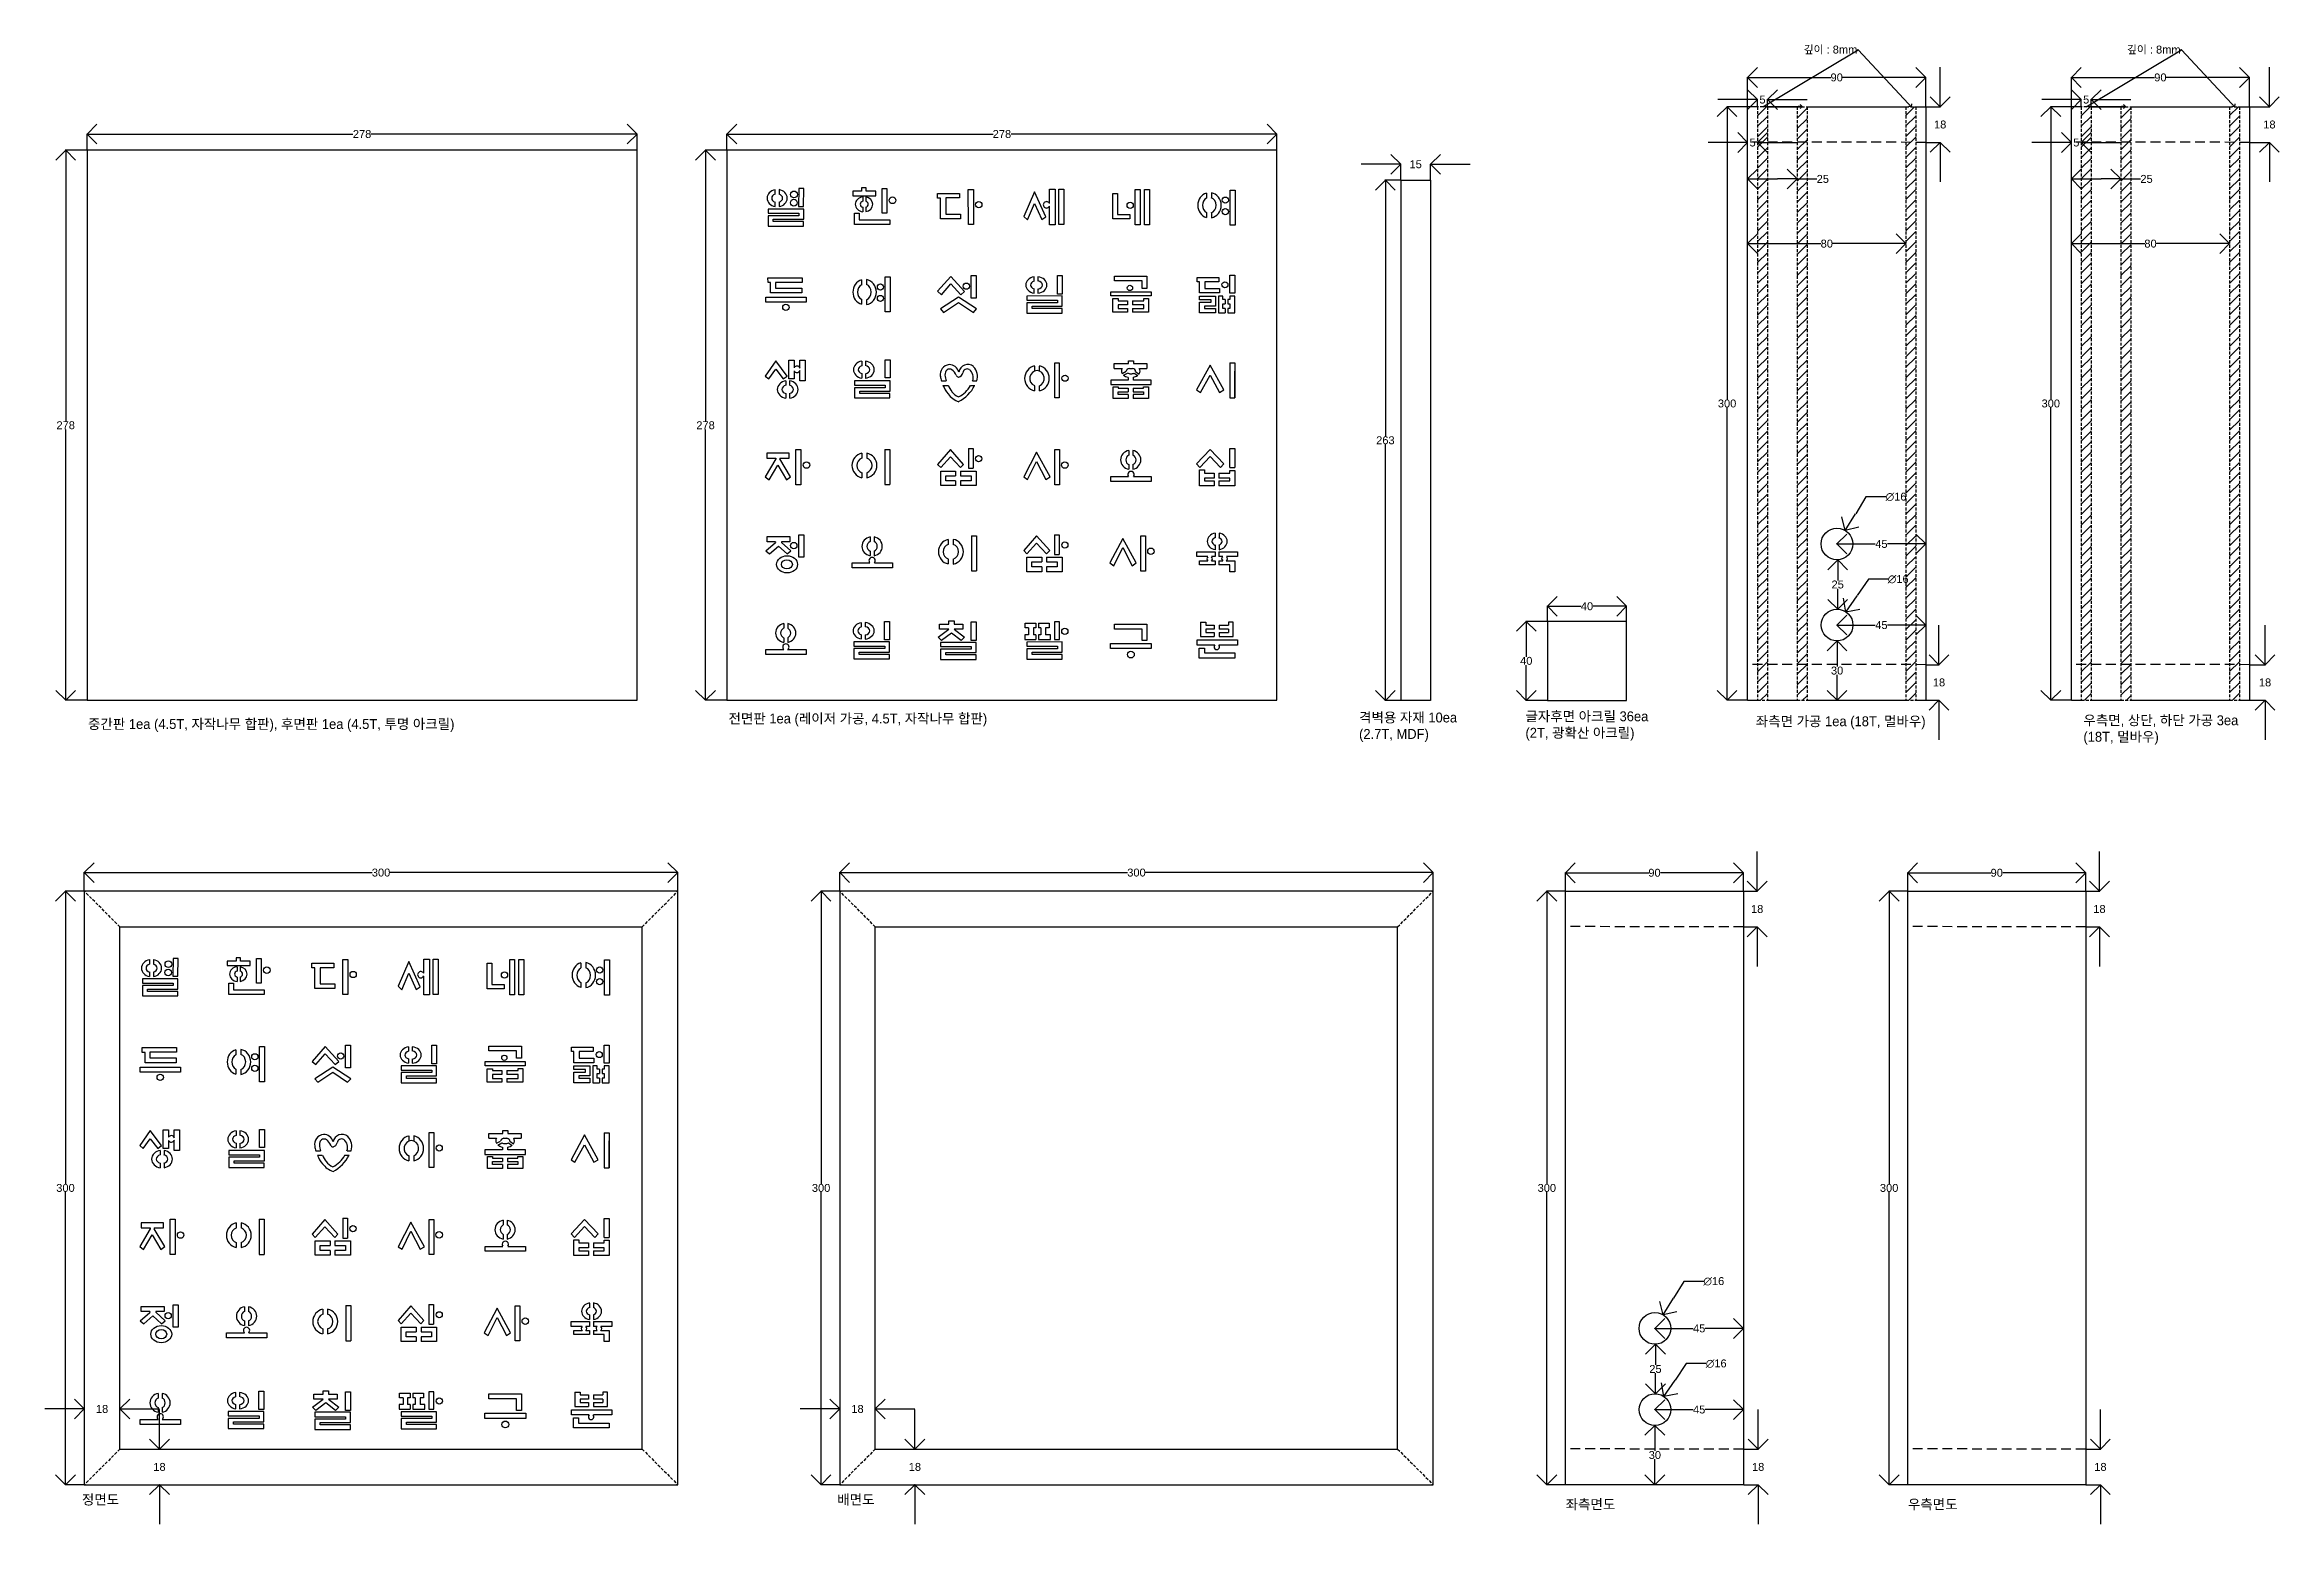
# Model space of a CAD drawing. Header units: inches. Extents: x 123 to 1253, y -20 to 728.
import ezdxf
from ezdxf import colors
from ezdxf.entities.mleader import LeaderData, LeaderLine
from ezdxf.math import Vec2, Vec3

# ---------------------------------------------------------------- set-up
doc = ezdxf.new("R2010")
doc.units = ezdxf.units.IN
doc.header["$MEASUREMENT"] = 0
doc.linetypes.add('DASHED', pattern=[0.75, 0.5, -0.25])
doc.styles.get("Standard").update_dxf_attribs({"font": 'arial.ttf', "height": 4})
doc.dimstyles.get("Standard").update_dxf_attribs({"dimtxt": 4, "dimasz": 10, "dimexe": 0.18, "dimexo": 0.0625, "dimgap": 0.09, "dimtad": 0, "dimtih": 1, "dimtoh": 1, "dimdec": 0, "dimzin": 0, "dimdsep": 46, "dimtxsty": 'Standard', "dimblk": 'OPEN90', "dimcen": 0.09, "dimclrd": 3, "dimclre": 3, "dimclrt": 3, "dimadec": 0, "dimazin": 0, "dimtfac": 1, "dimtdec": 0, "dimtofl": 0, "dimtmove": 0, "dimatfit": 3, "dimfxl": 1, "dimtolj": 1, "dimtzin": 0, "dimarcsym": 0})
pattern_1 = [(45, (242.878, 396.5084), (-2.65165, 2.65165), [])]
pattern_2 = [(45, (406.5183, 396.5085), (-2.65165, 2.65165), [])]

msp = doc.modelspace()

# ---------------------------------------------------------------- texts
at = {"char_height": 5, "attachment_point": 1}
for s, width, heights, insert in [('{\\fGulim|b0|i0|c129|p50;중간판 1ea (4.5T, 자작나무 합판), 후면판 1ea (4.5T, 투명 아크릴)}', 209.762, [21.3], (145.3, 387)), ('{\\fGulim|b0|i0|c129|p50;전면판 1ea (레이저 가공, 4.5T, 자작나무 합판)}', 202.312, [0], (469, 389.8)), ('{\\fGulim|b0|i0|c129|p50;격벽용 자재 10ea\\P(2.7T, MDF)}', 74.708, [17.5], (787.7, 390.3)), ('{\\fGulim|b0|i0|c129|p50;글자후면 아크릴 36ea\\P(2T, 광확산 아크릴)}', 74.708, [17.5], (871.8, 390.9)), ('{\\fGulim|b0|i0|c129|p50;좌측면 가공 1ea (18T, 멀바우)}', 96.118, [0], (988.2, 388.4)), ('{\\fGulim|b0|i0|c129|p50;우측면, 상단, 하단 가공 3ea \\P(18T, 멀바우)}', 87.119, [17.1], (1153.8, 388.9)), ('{\\fGulim|b0|i0|c129|p50;정면도}', 154.685, [0], (142.2, -5)), ('{\\fGulim|b0|i0|c129|p50;배면도}', 154.685, [0], (524, -5)), ('{\\fGulim|b0|i0|c129|p50;좌측면도}', 89.772, [4.63], (892.1, -7.4)), ('{\\fGulim|b0|i0|c129|p50;우측면도}', 89.772, [4.63], (1065.1, -7.4))]:
    msp.add_mtext_dynamic_manual_height_columns(s, width=width, gutter_width=25, heights=heights, dxfattribs=dict(at, insert=insert))

# ---------------------------------------------------------------- blocks, each defined once
blk = doc.blocks.new('_Open90')
at = {"color": 0, "linetype": 'ByBlock', "lineweight": -2}
for p, q in [((0, 0), (-1, 0)), ((-0.5, 0.5), (0, 0)), ((0, 0), (-0.5, -0.5))]:
    blk.add_line(p, q, dxfattribs=at)
blk = doc.blocks.new('*D13')
at = {"color": 3, "lineweight": -2, "transparency": 16777216}
for p, q in [((133.4, 38.3), (123.4, 38.3)), ((143.4, 38.4), (143.4, 38.5)), ((161.4, 38.4), (161.4, 38.5)), ((171.4, 38.3), (181.4, 38.3))]:
    blk.add_line(p, q, dxfattribs=at)
at = {"layer": 'Defpoints', "color": 0, "transparency": 16777216}
for p in [(143.4, 38.3), (143.4, 38.3), (161.4, 38.3)]:
    blk.add_point(p, dxfattribs=at)
at = {"color": 3, "lineweight": -2, "transparency": 16777216, "xscale": 10, "yscale": 10, "zscale": 10}
blk.add_blockref('_Open90', (143.4, 38.3), dxfattribs=at)
at = {"color": 3, "lineweight": -2, "transparency": 16777216, "xscale": 10, "yscale": 10, "zscale": 10, "rotation": 180}
blk.add_blockref('_Open90', (161.4, 38.3), dxfattribs=at)
at = {"color": 3, "transparency": 16777216, "insert": (152.4, 38.3), "char_height": 4, "attachment_point": 5}
blk.add_mtext('\\A1;18', dxfattribs=at)
blk = doc.blocks.new('*D14')
at = {"color": 3, "lineweight": -2, "transparency": 16777216}
for p, q in [((181.4, 28), (181.4, 38)), ((181.5, 18), (181.2, 18)), ((181.5, 0), (181.2, 0)), ((181.4, -10), (181.4, -20))]:
    blk.add_line(p, q, dxfattribs=at)
at = {"layer": 'Defpoints', "color": 0, "transparency": 16777216}
for p in [(181.5, 18), (181.4, 0), (181.5, 0)]:
    blk.add_point(p, dxfattribs=at)
at = {"color": 3, "lineweight": -2, "transparency": 16777216, "xscale": 10, "yscale": 10, "zscale": 10}
for p, rotation in [((181.4, 18), 270), ((181.4, 0), 90)]:
    blk.add_blockref('_Open90', p, dxfattribs=dict(at, rotation=rotation))
at = {"color": 3, "transparency": 16777216, "insert": (181.4, 9), "char_height": 4, "attachment_point": 5}
blk.add_mtext('\\A1;18', dxfattribs=at)
blk = doc.blocks.new('*D16')
at = {"color": 3, "lineweight": -2, "transparency": 16777216}
for p, q in [((468.2, 674.6), (468.2, 682.8)), ((478.2, 682.7), (602.7, 682.7)), ((736.2, 682.7), (611.8, 682.7)), ((746.2, 674.6), (746.2, 682.8))]:
    blk.add_line(p, q, dxfattribs=at)
at = {"layer": 'Defpoints', "color": 0, "transparency": 16777216}
for p in [(746.2, 682.7), (468.2, 674.5), (746.2, 674.5)]:
    blk.add_point(p, dxfattribs=at)
at = {"color": 3, "lineweight": -2, "transparency": 16777216, "xscale": 10, "yscale": 10, "zscale": 10, "rotation": 180}
blk.add_blockref('_Open90', (468.2, 682.7), dxfattribs=at)
at = {"color": 3, "lineweight": -2, "transparency": 16777216, "xscale": 10, "yscale": 10, "zscale": 10}
blk.add_blockref('_Open90', (746.2, 682.7), dxfattribs=at)
at = {"color": 3, "transparency": 16777216, "insert": (607.2, 682.7), "char_height": 4, "attachment_point": 5}
blk.add_mtext('\\A1;278', dxfattribs=at)
blk = doc.blocks.new('*D17')
at = {"color": 3, "lineweight": -2, "transparency": 16777216}
for p, q in [((468.1, 674.5), (457.2, 674.5)), ((457.4, 664.5), (457.4, 537.6)), ((457.4, 406.5), (457.4, 533.4)), ((468.1, 396.5), (457.2, 396.5))]:
    blk.add_line(p, q, dxfattribs=at)
at = {"layer": 'Defpoints', "color": 0, "transparency": 16777216}
for p in [(468.2, 674.5), (457.4, 396.5), (468.2, 396.5)]:
    blk.add_point(p, dxfattribs=at)
at = {"color": 3, "lineweight": -2, "transparency": 16777216, "xscale": 10, "yscale": 10, "zscale": 10}
for p, rotation in [((457.4, 674.5), 90), ((457.4, 396.5), 270)]:
    blk.add_blockref('_Open90', p, dxfattribs=dict(at, rotation=rotation))
at = {"color": 3, "transparency": 16777216, "insert": (457.4, 535.5), "char_height": 4, "attachment_point": 5}
blk.add_mtext('\\A1;278', dxfattribs=at)
blk = doc.blocks.new('*D18')
at = {"color": 3, "lineweight": -2, "transparency": 16777216}
for p, q in [((143.3, 300), (133.8, 300)), ((133.9, 290), (133.9, 152.1)), ((133.9, 10), (133.9, 147.9)), ((143.3, 0), (133.8, 0))]:
    blk.add_line(p, q, dxfattribs=at)
at = {"layer": 'Defpoints', "color": 0, "transparency": 16777216}
for p in [(143.4, 300), (133.9, 0), (143.4, 0)]:
    blk.add_point(p, dxfattribs=at)
at = {"color": 3, "lineweight": -2, "transparency": 16777216, "xscale": 10, "yscale": 10, "zscale": 10}
for p, rotation in [((133.9, 300), 90), ((133.9, 0), 270)]:
    blk.add_blockref('_Open90', p, dxfattribs=dict(at, rotation=rotation))
at = {"color": 3, "transparency": 16777216, "insert": (133.9, 150), "char_height": 4, "attachment_point": 5}
blk.add_mtext('\\A1;300', dxfattribs=at)
blk = doc.blocks.new('*D19')
at = {"color": 3, "lineweight": -2, "transparency": 16777216}
for p, q in [((143.4, 300.1), (143.4, 309.6)), ((153.4, 309.4), (288.9, 309.4)), ((433.4, 309.4), (297.9, 309.4)), ((443.4, 300.1), (443.4, 309.6))]:
    blk.add_line(p, q, dxfattribs=at)
at = {"layer": 'Defpoints', "color": 0, "transparency": 16777216}
for p in [(443.4, 309.4), (143.4, 300), (443.4, 300)]:
    blk.add_point(p, dxfattribs=at)
at = {"color": 3, "lineweight": -2, "transparency": 16777216, "xscale": 10, "yscale": 10, "zscale": 10, "rotation": 180}
blk.add_blockref('_Open90', (143.4, 309.4), dxfattribs=at)
at = {"color": 3, "lineweight": -2, "transparency": 16777216, "xscale": 10, "yscale": 10, "zscale": 10}
blk.add_blockref('_Open90', (443.4, 309.4), dxfattribs=at)
at = {"color": 3, "transparency": 16777216, "insert": (293.4, 309.4), "char_height": 4, "attachment_point": 5}
blk.add_mtext('\\A1;300', dxfattribs=at)
blk = doc.blocks.new('*D21')
at = {"color": 3, "lineweight": -2, "transparency": 16777216}
for p, q in [((984, 696.5), (973.5, 696.5)), ((973.7, 686.5), (973.7, 548.6)), ((973.7, 406.5), (973.7, 544.4)), ((984, 396.5), (973.5, 396.5))]:
    blk.add_line(p, q, dxfattribs=at)
at = {"layer": 'Defpoints', "color": 0, "transparency": 16777216}
for p in [(984.1, 696.5), (973.7, 396.5), (984.1, 396.5)]:
    blk.add_point(p, dxfattribs=at)
at = {"color": 3, "lineweight": -2, "transparency": 16777216, "xscale": 10, "yscale": 10, "zscale": 10}
for p, rotation in [((973.7, 696.5), 90), ((973.7, 396.5), 270)]:
    blk.add_blockref('_Open90', p, dxfattribs=dict(at, rotation=rotation))
at = {"color": 3, "transparency": 16777216, "insert": (973.7, 546.5), "char_height": 4, "attachment_point": 5}
blk.add_mtext('\\A1;300', dxfattribs=at)
blk = doc.blocks.new('*D22')
at = {"color": 3, "lineweight": -2, "transparency": 16777216}
for p, q in [((989.1, 696.6), (989.1, 700.3)), ((994.1, 696.6), (994.1, 700.3)), ((979.1, 700.1), (969.1, 700.1)), ((1004.1, 700.1), (1014.1, 700.1))]:
    blk.add_line(p, q, dxfattribs=at)
at = {"layer": 'Defpoints', "color": 0, "transparency": 16777216}
for p in [(989.1, 696.5), (994.1, 700.1), (994.1, 696.5)]:
    blk.add_point(p, dxfattribs=at)
at = {"color": 3, "lineweight": -2, "transparency": 16777216, "xscale": 10, "yscale": 10, "zscale": 10}
blk.add_blockref('_Open90', (989.1, 700.1), dxfattribs=at)
at = {"color": 3, "lineweight": -2, "transparency": 16777216, "xscale": 10, "yscale": 10, "zscale": 10, "rotation": 180}
blk.add_blockref('_Open90', (994.1, 700.1), dxfattribs=at)
at = {"color": 3, "transparency": 16777216, "insert": (991.6, 700.1), "char_height": 4, "attachment_point": 5}
blk.add_mtext('\\A1;5', dxfattribs=at)
blk = doc.blocks.new('*D23')
at = {"color": 3, "lineweight": -2, "transparency": 16777216}
for p, q in [((1045.1, 457.7), (1039.4, 449.4)), ((1055.1, 457.7), (1045.1, 457.7)), ((1029.2, 434.5), (1029.4, 434.5)), ((1029.3, 434.4), (1029.3, 434.6))]:
    blk.add_line(p, q, dxfattribs=at)
at = {"layer": 'Defpoints', "color": 0, "transparency": 16777216}
for p in [(1033.8, 441.1), (1024.8, 427.9)]:
    blk.add_point(p, dxfattribs=at)
at = {"color": 3, "lineweight": -2, "transparency": 16777216, "xscale": 10, "yscale": 10, "zscale": 10, "rotation": 235.775390822915}
blk.add_blockref('_Open90', (1033.8, 441.1), dxfattribs=at)
at = {"color": 3, "transparency": 16777216, "insert": (1060.2, 457.7), "char_height": 4, "attachment_point": 5}
blk.add_mtext('\\A1;∅16', dxfattribs=at)
blk = doc.blocks.new('*D24')
at = {"color": 3, "lineweight": -2, "transparency": 16777216}
for p, q in [((1043.9, 499.3), (1038.7, 490.8)), ((1053.9, 499.3), (1043.9, 499.3)), ((1029.1, 475.5), (1029.3, 475.5)), ((1029.2, 475.4), (1029.2, 475.6))]:
    blk.add_line(p, q, dxfattribs=at)
at = {"layer": 'Defpoints', "color": 0, "transparency": 16777216}
for p in [(1033.4, 482.3), (1025, 468.7)]:
    blk.add_point(p, dxfattribs=at)
at = {"color": 3, "lineweight": -2, "transparency": 16777216, "xscale": 10, "yscale": 10, "zscale": 10, "rotation": 238.3197967124539}
blk.add_blockref('_Open90', (1033.4, 482.3), dxfattribs=at)
at = {"color": 3, "transparency": 16777216, "insert": (1059.1, 499.3), "char_height": 4, "attachment_point": 5}
blk.add_mtext('\\A1;∅16', dxfattribs=at)
blk = doc.blocks.new('*D25')
at = {"color": 3, "lineweight": -2, "transparency": 16777216}
for p, q in [((1029.4, 467.5), (1029.8, 467.5)), ((1029.6, 457.5), (1029.6, 457.1)), ((1029.6, 452.5), (1029.6, 452.9)), ((1029.4, 442.5), (1029.8, 442.5))]:
    blk.add_line(p, q, dxfattribs=at)
at = {"layer": 'Defpoints', "color": 0, "transparency": 16777216}
for p in [(1029.3, 467.5), (1029.3, 442.5), (1029.6, 442.5)]:
    blk.add_point(p, dxfattribs=at)
at = {"color": 3, "lineweight": -2, "transparency": 16777216, "xscale": 10, "yscale": 10, "zscale": 10}
for p, rotation in [((1029.6, 467.5), 90), ((1029.6, 442.5), 270)]:
    blk.add_blockref('_Open90', p, dxfattribs=dict(at, rotation=rotation))
at = {"color": 3, "transparency": 16777216, "insert": (1029.6, 455), "char_height": 4, "attachment_point": 5}
blk.add_mtext('\\A1;25', dxfattribs=at)
blk = doc.blocks.new('*D26')
at = {"color": 3, "lineweight": -2, "transparency": 16777216}
for p, q in [((984.1, 627.4), (984.1, 627.1)), ((994.1, 627.3), (1021.1, 627.3)), ((1054.1, 627.3), (1027, 627.3)), ((1064.1, 627.2), (1064.1, 627.1))]:
    blk.add_line(p, q, dxfattribs=at)
at = {"layer": 'Defpoints', "color": 0, "transparency": 16777216}
for p in [(984.1, 627.5), (1064.1, 627.3), (1064.1, 627.3)]:
    blk.add_point(p, dxfattribs=at)
at = {"color": 3, "lineweight": -2, "transparency": 16777216, "xscale": 10, "yscale": 10, "zscale": 10, "rotation": 180}
blk.add_blockref('_Open90', (984.1, 627.3), dxfattribs=at)
at = {"color": 3, "lineweight": -2, "transparency": 16777216, "xscale": 10, "yscale": 10, "zscale": 10}
blk.add_blockref('_Open90', (1064.1, 627.3), dxfattribs=at)
at = {"color": 3, "transparency": 16777216, "insert": (1024.1, 627.3), "char_height": 4, "attachment_point": 5}
blk.add_mtext('\\A1;80', dxfattribs=at)
blk = doc.blocks.new('*D27')
at = {"color": 3, "lineweight": -2, "transparency": 16777216}
for p, q in [((1029.3, 426.5), (1029.1, 426.5)), ((1029.3, 416.5), (1029.3, 413.6)), ((1029.3, 406.5), (1029.3, 409.4)), ((1029.3, 396.5), (1029.1, 396.5))]:
    blk.add_line(p, q, dxfattribs=at)
at = {"layer": 'Defpoints', "color": 0, "transparency": 16777216}
for p in [(1029.3, 426.5), (1029.3, 396.5), (1029.3, 396.5)]:
    blk.add_point(p, dxfattribs=at)
at = {"color": 3, "lineweight": -2, "transparency": 16777216, "xscale": 10, "yscale": 10, "zscale": 10}
for p, rotation in [((1029.3, 426.5), 90), ((1029.3, 396.5), 270)]:
    blk.add_blockref('_Open90', p, dxfattribs=dict(at, rotation=rotation))
at = {"color": 3, "transparency": 16777216, "insert": (1029.3, 411.5), "char_height": 4, "attachment_point": 5}
blk.add_mtext('\\A1;30', dxfattribs=at)
blk = doc.blocks.new('*D28')
at = {"color": 3, "lineweight": -2, "transparency": 16777216}
for p, q in [((1029.2, 475.6), (1029.2, 475.7)), ((1039.2, 475.5), (1048.6, 475.5)), ((1064.1, 475.5), (1054.7, 475.5)), ((1074.1, 475.6), (1074.1, 475.7))]:
    blk.add_line(p, q, dxfattribs=at)
at = {"layer": 'Defpoints', "color": 0, "transparency": 16777216}
for p in [(1029.2, 475.5), (1074.1, 475.5), (1074.1, 475.5)]:
    blk.add_point(p, dxfattribs=at)
at = {"color": 3, "lineweight": -2, "transparency": 16777216, "xscale": 10, "yscale": 10, "zscale": 10, "rotation": 180}
blk.add_blockref('_Open90', (1029.2, 475.5), dxfattribs=at)
at = {"color": 3, "lineweight": -2, "transparency": 16777216, "xscale": 10, "yscale": 10, "zscale": 10}
blk.add_blockref('_Open90', (1074.1, 475.5), dxfattribs=at)
at = {"color": 3, "transparency": 16777216, "insert": (1051.7, 475.5), "char_height": 4, "attachment_point": 5}
blk.add_mtext('\\A1;45', dxfattribs=at)
blk = doc.blocks.new('*D29')
at = {"color": 3, "lineweight": -2, "transparency": 16777216}
for p, q in [((1029.2, 434.6), (1029.2, 434.7)), ((1039.2, 434.5), (1048.6, 434.5)), ((1064.1, 434.5), (1054.7, 434.5)), ((1074.1, 434.6), (1074.1, 434.7))]:
    blk.add_line(p, q, dxfattribs=at)
at = {"layer": 'Defpoints', "color": 0, "transparency": 16777216}
for p in [(1029.2, 434.5), (1074.1, 434.5), (1074.1, 434.5)]:
    blk.add_point(p, dxfattribs=at)
at = {"color": 3, "lineweight": -2, "transparency": 16777216, "xscale": 10, "yscale": 10, "zscale": 10, "rotation": 180}
blk.add_blockref('_Open90', (1029.2, 434.5), dxfattribs=at)
at = {"color": 3, "lineweight": -2, "transparency": 16777216, "xscale": 10, "yscale": 10, "zscale": 10}
blk.add_blockref('_Open90', (1074.1, 434.5), dxfattribs=at)
at = {"color": 3, "transparency": 16777216, "insert": (1051.7, 434.5), "char_height": 4, "attachment_point": 5}
blk.add_mtext('\\A1;45', dxfattribs=at)
blk = doc.blocks.new('*D30')
at = {"color": 3, "lineweight": -2, "transparency": 16777216}
for p, q in [((974.1, 678.4), (964.1, 678.4)), ((984.1, 678.5), (984.1, 678.6)), ((989.1, 678.5), (989.1, 678.6)), ((999.1, 678.4), (1009.1, 678.4))]:
    blk.add_line(p, q, dxfattribs=at)
at = {"layer": 'Defpoints', "color": 0, "transparency": 16777216}
for p in [(984.1, 678.4), (989.1, 678.4), (989.1, 678.4)]:
    blk.add_point(p, dxfattribs=at)
at = {"color": 3, "lineweight": -2, "transparency": 16777216, "xscale": 10, "yscale": 10, "zscale": 10}
blk.add_blockref('_Open90', (984.1, 678.4), dxfattribs=at)
at = {"color": 3, "lineweight": -2, "transparency": 16777216, "xscale": 10, "yscale": 10, "zscale": 10, "rotation": 180}
blk.add_blockref('_Open90', (989.1, 678.4), dxfattribs=at)
at = {"color": 3, "transparency": 16777216, "insert": (986.6, 678.4), "char_height": 4, "attachment_point": 5}
blk.add_mtext('\\A1;5', dxfattribs=at)
blk = doc.blocks.new('*D31')
at = {"color": 3, "lineweight": -2, "transparency": 16777216}
for p, q in [((984.1, 659.9), (984.1, 659.8)), ((994.1, 660), (999.1, 660)), ((1009.1, 660), (1009.1, 660.2)), ((1009.1, 660), (1019.1, 660))]:
    blk.add_line(p, q, dxfattribs=at)
at = {"layer": 'Defpoints', "color": 0, "transparency": 16777216}
for p in [(984.1, 660), (1009.1, 660), (1009.1, 660)]:
    blk.add_point(p, dxfattribs=at)
at = {"color": 3, "lineweight": -2, "transparency": 16777216, "xscale": 10, "yscale": 10, "zscale": 10, "rotation": 180}
blk.add_blockref('_Open90', (984.1, 660), dxfattribs=at)
at = {"color": 3, "lineweight": -2, "transparency": 16777216, "xscale": 10, "yscale": 10, "zscale": 10}
blk.add_blockref('_Open90', (1009.1, 660), dxfattribs=at)
at = {"color": 3, "transparency": 16777216, "insert": (1022.1, 660), "char_height": 4, "attachment_point": 5}
blk.add_mtext('\\A1;25', dxfattribs=at)
blk = doc.blocks.new('*D32')
at = {"color": 3, "lineweight": -2, "transparency": 16777216}
for p, q in [((984.1, 696.6), (984.1, 711.5)), ((994.1, 711.3), (1026.1, 711.3)), ((1064.1, 711.3), (1032, 711.3)), ((1074.1, 696.6), (1074.1, 711.5))]:
    blk.add_line(p, q, dxfattribs=at)
at = {"layer": 'Defpoints', "color": 0, "transparency": 16777216}
for p in [(1074.1, 711.3), (984.1, 696.5), (1074.1, 696.5)]:
    blk.add_point(p, dxfattribs=at)
at = {"color": 3, "lineweight": -2, "transparency": 16777216, "xscale": 10, "yscale": 10, "zscale": 10, "rotation": 180}
blk.add_blockref('_Open90', (984.1, 711.3), dxfattribs=at)
at = {"color": 3, "lineweight": -2, "transparency": 16777216, "xscale": 10, "yscale": 10, "zscale": 10}
blk.add_blockref('_Open90', (1074.1, 711.3), dxfattribs=at)
at = {"color": 3, "transparency": 16777216, "insert": (1029.1, 711.3), "char_height": 4, "attachment_point": 5}
blk.add_mtext('\\A1;90', dxfattribs=at)
blk = doc.blocks.new('*D33')
at = {"color": 3, "lineweight": -2, "transparency": 16777216}
for p, q in [((1147.7, 696.5), (1137.1, 696.5)), ((1137.3, 686.5), (1137.3, 548.6)), ((1137.3, 406.5), (1137.3, 544.4)), ((1147.7, 396.5), (1137.1, 396.5))]:
    blk.add_line(p, q, dxfattribs=at)
at = {"layer": 'Defpoints', "color": 0, "transparency": 16777216}
for p in [(1147.7, 696.5), (1137.3, 396.5), (1147.7, 396.5)]:
    blk.add_point(p, dxfattribs=at)
at = {"color": 3, "lineweight": -2, "transparency": 16777216, "xscale": 10, "yscale": 10, "zscale": 10}
for p, rotation in [((1137.3, 696.5), 90), ((1137.3, 396.5), 270)]:
    blk.add_blockref('_Open90', p, dxfattribs=dict(at, rotation=rotation))
at = {"color": 3, "transparency": 16777216, "insert": (1137.3, 546.5), "char_height": 4, "attachment_point": 5}
blk.add_mtext('\\A1;300', dxfattribs=at)
blk = doc.blocks.new('*D35')
at = {"color": 3, "lineweight": -2, "transparency": 16777216}
for p, q in [((1152.7, 696.6), (1152.7, 700.3)), ((1157.7, 696.6), (1157.7, 700.3)), ((1142.7, 700.1), (1132.7, 700.1)), ((1167.7, 700.1), (1177.7, 700.1))]:
    blk.add_line(p, q, dxfattribs=at)
at = {"layer": 'Defpoints', "color": 0, "transparency": 16777216}
for p in [(1152.7, 696.5), (1157.7, 700.1), (1157.7, 696.5)]:
    blk.add_point(p, dxfattribs=at)
at = {"color": 3, "lineweight": -2, "transparency": 16777216, "xscale": 10, "yscale": 10, "zscale": 10}
blk.add_blockref('_Open90', (1152.7, 700.1), dxfattribs=at)
at = {"color": 3, "lineweight": -2, "transparency": 16777216, "xscale": 10, "yscale": 10, "zscale": 10, "rotation": 180}
blk.add_blockref('_Open90', (1157.7, 700.1), dxfattribs=at)
at = {"color": 3, "transparency": 16777216, "insert": (1155.2, 700.1), "char_height": 4, "attachment_point": 5}
blk.add_mtext('\\A1;5', dxfattribs=at)
blk = doc.blocks.new('*D34')
at = {"color": 3, "lineweight": -2, "transparency": 16777216}
for p, q in [((1147.7, 627.4), (1147.7, 627.1)), ((1157.7, 627.3), (1184.8, 627.3)), ((1217.7, 627.3), (1190.7, 627.3)), ((1227.7, 627.2), (1227.7, 627.1))]:
    blk.add_line(p, q, dxfattribs=at)
at = {"layer": 'Defpoints', "color": 0, "transparency": 16777216}
for p in [(1147.7, 627.5), (1227.7, 627.3), (1227.7, 627.3)]:
    blk.add_point(p, dxfattribs=at)
at = {"color": 3, "lineweight": -2, "transparency": 16777216, "xscale": 10, "yscale": 10, "zscale": 10, "rotation": 180}
blk.add_blockref('_Open90', (1147.7, 627.3), dxfattribs=at)
at = {"color": 3, "lineweight": -2, "transparency": 16777216, "xscale": 10, "yscale": 10, "zscale": 10}
blk.add_blockref('_Open90', (1227.7, 627.3), dxfattribs=at)
at = {"color": 3, "transparency": 16777216, "insert": (1187.7, 627.3), "char_height": 4, "attachment_point": 5}
blk.add_mtext('\\A1;80', dxfattribs=at)
blk = doc.blocks.new('*D36')
at = {"color": 3, "lineweight": -2, "transparency": 16777216}
for p, q in [((1137.7, 678.4), (1127.7, 678.4)), ((1147.7, 678.5), (1147.7, 678.6)), ((1152.7, 678.5), (1152.7, 678.6)), ((1162.7, 678.4), (1172.7, 678.4))]:
    blk.add_line(p, q, dxfattribs=at)
at = {"layer": 'Defpoints', "color": 0, "transparency": 16777216}
for p in [(1147.7, 678.4), (1152.7, 678.4), (1152.7, 678.4)]:
    blk.add_point(p, dxfattribs=at)
at = {"color": 3, "lineweight": -2, "transparency": 16777216, "xscale": 10, "yscale": 10, "zscale": 10}
blk.add_blockref('_Open90', (1147.7, 678.4), dxfattribs=at)
at = {"color": 3, "lineweight": -2, "transparency": 16777216, "xscale": 10, "yscale": 10, "zscale": 10, "rotation": 180}
blk.add_blockref('_Open90', (1152.7, 678.4), dxfattribs=at)
at = {"color": 3, "transparency": 16777216, "insert": (1150.2, 678.4), "char_height": 4, "attachment_point": 5}
blk.add_mtext('\\A1;5', dxfattribs=at)
blk = doc.blocks.new('*D37')
at = {"color": 3, "lineweight": -2, "transparency": 16777216}
for p, q in [((1147.7, 659.9), (1147.7, 659.8)), ((1157.7, 660), (1162.7, 660)), ((1172.7, 660), (1172.7, 660.2)), ((1172.7, 660), (1182.7, 660))]:
    blk.add_line(p, q, dxfattribs=at)
at = {"layer": 'Defpoints', "color": 0, "transparency": 16777216}
for p in [(1147.7, 660), (1172.7, 660), (1172.7, 660)]:
    blk.add_point(p, dxfattribs=at)
at = {"color": 3, "lineweight": -2, "transparency": 16777216, "xscale": 10, "yscale": 10, "zscale": 10, "rotation": 180}
blk.add_blockref('_Open90', (1147.7, 660), dxfattribs=at)
at = {"color": 3, "lineweight": -2, "transparency": 16777216, "xscale": 10, "yscale": 10, "zscale": 10}
blk.add_blockref('_Open90', (1172.7, 660), dxfattribs=at)
at = {"color": 3, "transparency": 16777216, "insert": (1185.7, 660), "char_height": 4, "attachment_point": 5}
blk.add_mtext('\\A1;25', dxfattribs=at)
blk = doc.blocks.new('*D38')
at = {"color": 3, "lineweight": -2, "transparency": 16777216}
for p, q in [((1147.7, 696.6), (1147.7, 711.5)), ((1157.7, 711.3), (1189.8, 711.3)), ((1227.7, 711.3), (1195.7, 711.3)), ((1237.7, 696.6), (1237.7, 711.5))]:
    blk.add_line(p, q, dxfattribs=at)
at = {"layer": 'Defpoints', "color": 0, "transparency": 16777216}
for p in [(1237.7, 711.3), (1147.7, 696.5), (1237.7, 696.5)]:
    blk.add_point(p, dxfattribs=at)
at = {"color": 3, "lineweight": -2, "transparency": 16777216, "xscale": 10, "yscale": 10, "zscale": 10, "rotation": 180}
blk.add_blockref('_Open90', (1147.7, 711.3), dxfattribs=at)
at = {"color": 3, "lineweight": -2, "transparency": 16777216, "xscale": 10, "yscale": 10, "zscale": 10}
blk.add_blockref('_Open90', (1237.7, 711.3), dxfattribs=at)
at = {"color": 3, "transparency": 16777216, "insert": (1192.7, 711.3), "char_height": 4, "attachment_point": 5}
blk.add_mtext('\\A1;90', dxfattribs=at)
blk = doc.blocks.new('*D39')
at = {"color": 3, "lineweight": -2, "transparency": 16777216}
for p, q in [((144.8, 674.6), (144.8, 682.8)), ((154.8, 682.7), (279.2, 682.7)), ((412.8, 682.7), (288.3, 682.7)), ((422.8, 674.6), (422.8, 682.8))]:
    blk.add_line(p, q, dxfattribs=at)
at = {"layer": 'Defpoints', "color": 0, "transparency": 16777216}
for p in [(422.8, 682.7), (144.8, 674.5), (422.8, 674.5)]:
    blk.add_point(p, dxfattribs=at)
at = {"color": 3, "lineweight": -2, "transparency": 16777216, "xscale": 10, "yscale": 10, "zscale": 10, "rotation": 180}
blk.add_blockref('_Open90', (144.8, 682.7), dxfattribs=at)
at = {"color": 3, "lineweight": -2, "transparency": 16777216, "xscale": 10, "yscale": 10, "zscale": 10}
blk.add_blockref('_Open90', (422.8, 682.7), dxfattribs=at)
at = {"color": 3, "transparency": 16777216, "insert": (283.8, 682.7), "char_height": 4, "attachment_point": 5}
blk.add_mtext('\\A1;278', dxfattribs=at)
blk = doc.blocks.new('*D40')
at = {"color": 3, "lineweight": -2, "transparency": 16777216}
for p, q in [((144.7, 674.5), (133.8, 674.5)), ((134, 664.5), (134, 537.6)), ((134, 406.5), (134, 533.4)), ((144.7, 396.5), (133.8, 396.5))]:
    blk.add_line(p, q, dxfattribs=at)
at = {"layer": 'Defpoints', "color": 0, "transparency": 16777216}
for p in [(144.8, 674.5), (134, 396.5), (144.8, 396.5)]:
    blk.add_point(p, dxfattribs=at)
at = {"color": 3, "lineweight": -2, "transparency": 16777216, "xscale": 10, "yscale": 10, "zscale": 10}
for p, rotation in [((134, 674.5), 90), ((134, 396.5), 270)]:
    blk.add_blockref('_Open90', p, dxfattribs=dict(at, rotation=rotation))
at = {"color": 3, "transparency": 16777216, "insert": (134, 535.5), "char_height": 4, "attachment_point": 5}
blk.add_mtext('\\A1;278', dxfattribs=at)
blk = doc.blocks.new('*D41')
at = {"color": 3, "lineweight": -2, "transparency": 16777216}
for p, q in [((1081.4, 706.5), (1081.4, 716.5)), ((1074.2, 696.5), (1081.6, 696.5)), ((1074.1, 678.5), (1081.6, 678.5)), ((1081.4, 668.5), (1081.4, 658.5))]:
    blk.add_line(p, q, dxfattribs=at)
at = {"layer": 'Defpoints', "color": 0, "transparency": 16777216}
for p in [(1074.1, 696.5), (1074.1, 678.5), (1081.4, 678.5)]:
    blk.add_point(p, dxfattribs=at)
at = {"color": 3, "lineweight": -2, "transparency": 16777216, "xscale": 10, "yscale": 10, "zscale": 10}
for p, rotation in [((1081.4, 696.5), 270), ((1081.4, 678.5), 90)]:
    blk.add_blockref('_Open90', p, dxfattribs=dict(at, rotation=rotation))
at = {"color": 3, "transparency": 16777216, "insert": (1081.4, 687.5), "char_height": 4, "attachment_point": 5}
blk.add_mtext('\\A1;18', dxfattribs=at)
blk = doc.blocks.new('*D42')
at = {"color": 3, "lineweight": -2, "transparency": 16777216}
for p, q in [((1080.8, 424.5), (1080.8, 434.5)), ((1074.2, 414.5), (1080.9, 414.5)), ((1074.2, 396.5), (1080.9, 396.5)), ((1080.8, 386.5), (1080.8, 376.5))]:
    blk.add_line(p, q, dxfattribs=at)
at = {"layer": 'Defpoints', "color": 0, "transparency": 16777216}
for p in [(1074.1, 414.5), (1074.1, 396.5), (1080.8, 396.5)]:
    blk.add_point(p, dxfattribs=at)
at = {"color": 3, "lineweight": -2, "transparency": 16777216, "xscale": 10, "yscale": 10, "zscale": 10}
for p, rotation in [((1080.8, 414.5), 270), ((1080.8, 396.5), 90)]:
    blk.add_blockref('_Open90', p, dxfattribs=dict(at, rotation=rotation))
at = {"color": 3, "transparency": 16777216, "insert": (1080.8, 405.5), "char_height": 4, "attachment_point": 5}
blk.add_mtext('\\A1;18', dxfattribs=at)
blk = doc.blocks.new('*D44')
at = {"color": 3, "lineweight": -2, "transparency": 16777216}
for p, q in [((953, 61.2), (947.4, 52.9)), ((963, 61.2), (953, 61.2)), ((937.2, 38), (937.4, 38)), ((937.3, 37.9), (937.3, 38.1))]:
    blk.add_line(p, q, dxfattribs=at)
at = {"layer": 'Defpoints', "color": 0, "transparency": 16777216}
for p in [(941.8, 44.6), (932.8, 31.4)]:
    blk.add_point(p, dxfattribs=at)
at = {"color": 3, "lineweight": -2, "transparency": 16777216, "xscale": 10, "yscale": 10, "zscale": 10, "rotation": 235.7753908229147}
blk.add_blockref('_Open90', (941.8, 44.6), dxfattribs=at)
at = {"color": 3, "transparency": 16777216, "insert": (968.2, 61.2), "char_height": 4, "attachment_point": 5}
blk.add_mtext('\\A1;∅16', dxfattribs=at)
blk = doc.blocks.new('*D45')
at = {"color": 3, "lineweight": -2, "transparency": 16777216}
for p, q in [((951.9, 102.8), (946.6, 94.3)), ((961.9, 102.8), (951.9, 102.8)), ((937.2, 78.9), (937.2, 79.1)), ((937.1, 79), (937.3, 79))]:
    blk.add_line(p, q, dxfattribs=at)
at = {"layer": 'Defpoints', "color": 0, "transparency": 16777216}
for p in [(941.4, 85.8), (933, 72.2)]:
    blk.add_point(p, dxfattribs=at)
at = {"color": 3, "lineweight": -2, "transparency": 16777216, "xscale": 10, "yscale": 10, "zscale": 10, "rotation": 238.3197967124528}
blk.add_blockref('_Open90', (941.4, 85.8), dxfattribs=at)
at = {"color": 3, "transparency": 16777216, "insert": (967, 102.8), "char_height": 4, "attachment_point": 5}
blk.add_mtext('\\A1;∅16', dxfattribs=at)
blk = doc.blocks.new('*D46')
at = {"color": 3, "lineweight": -2, "transparency": 16777216}
for p, q in [((937.3, 71), (937.7, 71)), ((937.5, 61), (937.5, 60.6)), ((937.3, 46), (937.7, 46)), ((937.5, 56), (937.5, 56.4))]:
    blk.add_line(p, q, dxfattribs=at)
at = {"layer": 'Defpoints', "color": 0, "transparency": 16777216}
for p in [(937.3, 71), (937.3, 46), (937.5, 46)]:
    blk.add_point(p, dxfattribs=at)
at = {"color": 3, "lineweight": -2, "transparency": 16777216, "xscale": 10, "yscale": 10, "zscale": 10}
for p, rotation in [((937.5, 71), 90), ((937.5, 46), 270)]:
    blk.add_blockref('_Open90', p, dxfattribs=dict(at, rotation=rotation))
at = {"color": 3, "transparency": 16777216, "insert": (937.5, 58.5), "char_height": 4, "attachment_point": 5}
blk.add_mtext('\\A1;25', dxfattribs=at)
blk = doc.blocks.new('*D47')
at = {"color": 3, "lineweight": -2, "transparency": 16777216}
for p, q in [((937.2, 30), (937.1, 30)), ((937.2, 20), (937.2, 17.1)), ((937.2, 10), (937.2, 12.9)), ((937.2, 0), (937.1, 0))]:
    blk.add_line(p, q, dxfattribs=at)
at = {"layer": 'Defpoints', "color": 0, "transparency": 16777216}
for p in [(937.3, 30), (937.2, 0), (937.3, 0)]:
    blk.add_point(p, dxfattribs=at)
at = {"color": 3, "lineweight": -2, "transparency": 16777216, "xscale": 10, "yscale": 10, "zscale": 10}
for p, rotation in [((937.2, 30), 90), ((937.2, 0), 270)]:
    blk.add_blockref('_Open90', p, dxfattribs=dict(at, rotation=rotation))
at = {"color": 3, "transparency": 16777216, "insert": (937.2, 15), "char_height": 4, "attachment_point": 5}
blk.add_mtext('\\A1;30', dxfattribs=at)
blk = doc.blocks.new('*D48')
at = {"color": 3, "lineweight": -2, "transparency": 16777216}
for p, q in [((937.2, 79.1), (937.2, 79.2)), ((982, 79.1), (982, 79.2)), ((947.2, 79), (956.6, 79)), ((972, 79), (962.7, 79))]:
    blk.add_line(p, q, dxfattribs=at)
at = {"layer": 'Defpoints', "color": 0, "transparency": 16777216}
for p in [(937.2, 79), (982, 79), (982, 79)]:
    blk.add_point(p, dxfattribs=at)
at = {"color": 3, "lineweight": -2, "transparency": 16777216, "xscale": 10, "yscale": 10, "zscale": 10, "rotation": 180}
blk.add_blockref('_Open90', (937.2, 79), dxfattribs=at)
at = {"color": 3, "lineweight": -2, "transparency": 16777216, "xscale": 10, "yscale": 10, "zscale": 10}
blk.add_blockref('_Open90', (982, 79), dxfattribs=at)
at = {"color": 3, "transparency": 16777216, "insert": (959.6, 79), "char_height": 4, "attachment_point": 5}
blk.add_mtext('\\A1;45', dxfattribs=at)
blk = doc.blocks.new('*D43')
at = {"color": 3, "lineweight": -2, "transparency": 16777216}
for p, q in [((937.2, 38.1), (937.2, 38.2)), ((947.2, 38), (956.6, 38)), ((972, 38), (962.7, 38)), ((982, 38.1), (982, 38.2))]:
    blk.add_line(p, q, dxfattribs=at)
at = {"layer": 'Defpoints', "color": 0, "transparency": 16777216}
for p in [(937.2, 38), (982, 38), (982, 38)]:
    blk.add_point(p, dxfattribs=at)
at = {"color": 3, "lineweight": -2, "transparency": 16777216, "xscale": 10, "yscale": 10, "zscale": 10, "rotation": 180}
blk.add_blockref('_Open90', (937.2, 38), dxfattribs=at)
at = {"color": 3, "lineweight": -2, "transparency": 16777216, "xscale": 10, "yscale": 10, "zscale": 10}
blk.add_blockref('_Open90', (982, 38), dxfattribs=at)
at = {"color": 3, "transparency": 16777216, "insert": (959.6, 38), "char_height": 4, "attachment_point": 5}
blk.add_mtext('\\A1;45', dxfattribs=at)
blk = doc.blocks.new('*D49')
at = {"color": 3, "lineweight": -2, "transparency": 16777216}
for p, q in [((892, 300.1), (892, 309.5)), ((902, 309.3), (934.1, 309.3)), ((972, 309.3), (940, 309.3)), ((982, 300.1), (982, 309.5))]:
    blk.add_line(p, q, dxfattribs=at)
at = {"layer": 'Defpoints', "color": 0, "transparency": 16777216}
for p in [(982, 309.3), (892, 300), (982, 300)]:
    blk.add_point(p, dxfattribs=at)
at = {"color": 3, "lineweight": -2, "transparency": 16777216, "xscale": 10, "yscale": 10, "zscale": 10, "rotation": 180}
blk.add_blockref('_Open90', (892, 309.3), dxfattribs=at)
at = {"color": 3, "lineweight": -2, "transparency": 16777216, "xscale": 10, "yscale": 10, "zscale": 10}
blk.add_blockref('_Open90', (982, 309.3), dxfattribs=at)
at = {"color": 3, "transparency": 16777216, "insert": (937, 309.3), "char_height": 4, "attachment_point": 5}
blk.add_mtext('\\A1;90', dxfattribs=at)
blk = doc.blocks.new('*D50')
at = {"color": 3, "lineweight": -2, "transparency": 16777216}
for p, q in [((892, 300), (882.4, 300)), ((882.6, 290), (882.6, 152.1)), ((882.6, 10), (882.6, 147.9)), ((892, 0), (882.4, 0))]:
    blk.add_line(p, q, dxfattribs=at)
at = {"layer": 'Defpoints', "color": 0, "transparency": 16777216}
for p in [(892, 300), (882.6, 0), (892, 0)]:
    blk.add_point(p, dxfattribs=at)
at = {"color": 3, "lineweight": -2, "transparency": 16777216, "xscale": 10, "yscale": 10, "zscale": 10}
for p, rotation in [((882.6, 300), 90), ((882.6, 0), 270)]:
    blk.add_blockref('_Open90', p, dxfattribs=dict(at, rotation=rotation))
at = {"color": 3, "transparency": 16777216, "insert": (882.6, 150), "char_height": 4, "attachment_point": 5}
blk.add_mtext('\\A1;300', dxfattribs=at)
blk = doc.blocks.new('*D51')
at = {"color": 3, "lineweight": -2, "transparency": 16777216}
for p, q in [((988.9, 310), (988.9, 320)), ((982.1, 300), (989.1, 300)), ((982.1, 282), (989.1, 282)), ((988.9, 272), (988.9, 262))]:
    blk.add_line(p, q, dxfattribs=at)
at = {"layer": 'Defpoints', "color": 0, "transparency": 16777216}
for p in [(982, 300), (982, 282), (988.9, 282)]:
    blk.add_point(p, dxfattribs=at)
at = {"color": 3, "lineweight": -2, "transparency": 16777216, "xscale": 10, "yscale": 10, "zscale": 10}
for p, rotation in [((988.9, 300), 270), ((988.9, 282), 90)]:
    blk.add_blockref('_Open90', p, dxfattribs=dict(at, rotation=rotation))
at = {"color": 3, "transparency": 16777216, "insert": (988.9, 291), "char_height": 4, "attachment_point": 5}
blk.add_mtext('\\A1;18', dxfattribs=at)
blk = doc.blocks.new('*D52')
at = {"color": 3, "lineweight": -2, "transparency": 16777216}
for p, q in [((989.4, 28), (989.4, 38)), ((982.1, 18), (989.6, 18)), ((982.1, 0), (989.6, 0)), ((989.4, -10), (989.4, -20))]:
    blk.add_line(p, q, dxfattribs=at)
at = {"layer": 'Defpoints', "color": 0, "transparency": 16777216}
for p in [(982, 18), (989.4, 18), (982, 0)]:
    blk.add_point(p, dxfattribs=at)
at = {"color": 3, "lineweight": -2, "transparency": 16777216, "xscale": 10, "yscale": 10, "zscale": 10}
for p, rotation in [((989.4, 18), 270), ((989.4, 0), 90)]:
    blk.add_blockref('_Open90', p, dxfattribs=dict(at, rotation=rotation))
at = {"color": 3, "transparency": 16777216, "insert": (989.4, 9), "char_height": 4, "attachment_point": 5}
blk.add_mtext('\\A1;18', dxfattribs=at)
blk = doc.blocks.new('*D53')
at = {"color": 3, "lineweight": -2, "transparency": 16777216}
for p, q in [((1065, 300.1), (1065, 309.5)), ((1075, 309.3), (1107.1, 309.3)), ((1145, 309.3), (1113, 309.3)), ((1155, 300.1), (1155, 309.5))]:
    blk.add_line(p, q, dxfattribs=at)
at = {"layer": 'Defpoints', "color": 0, "transparency": 16777216}
for p in [(1155, 309.3), (1065, 300), (1155, 300)]:
    blk.add_point(p, dxfattribs=at)
at = {"color": 3, "lineweight": -2, "transparency": 16777216, "xscale": 10, "yscale": 10, "zscale": 10, "rotation": 180}
blk.add_blockref('_Open90', (1065, 309.3), dxfattribs=at)
at = {"color": 3, "lineweight": -2, "transparency": 16777216, "xscale": 10, "yscale": 10, "zscale": 10}
blk.add_blockref('_Open90', (1155, 309.3), dxfattribs=at)
at = {"color": 3, "transparency": 16777216, "insert": (1110, 309.3), "char_height": 4, "attachment_point": 5}
blk.add_mtext('\\A1;90', dxfattribs=at)
blk = doc.blocks.new('*D54')
at = {"color": 3, "lineweight": -2, "transparency": 16777216}
for p, q in [((1065, 300), (1055.4, 300)), ((1055.6, 290), (1055.6, 152.1)), ((1055.6, 10), (1055.6, 147.9)), ((1065, 0), (1055.4, 0))]:
    blk.add_line(p, q, dxfattribs=at)
at = {"layer": 'Defpoints', "color": 0, "transparency": 16777216}
for p in [(1065, 300), (1055.6, 0), (1065, 0)]:
    blk.add_point(p, dxfattribs=at)
at = {"color": 3, "lineweight": -2, "transparency": 16777216, "xscale": 10, "yscale": 10, "zscale": 10}
for p, rotation in [((1055.6, 300), 90), ((1055.6, 0), 270)]:
    blk.add_blockref('_Open90', p, dxfattribs=dict(at, rotation=rotation))
at = {"color": 3, "transparency": 16777216, "insert": (1055.6, 150), "char_height": 4, "attachment_point": 5}
blk.add_mtext('\\A1;300', dxfattribs=at)
blk = doc.blocks.new('*D55')
at = {"color": 3, "lineweight": -2, "transparency": 16777216}
for p, q in [((1161.9, 310), (1161.9, 320)), ((1155.1, 300), (1162.1, 300)), ((1155.1, 282), (1162.1, 282)), ((1161.9, 272), (1161.9, 262))]:
    blk.add_line(p, q, dxfattribs=at)
at = {"layer": 'Defpoints', "color": 0, "transparency": 16777216}
for p in [(1155, 300), (1155, 282), (1161.9, 282)]:
    blk.add_point(p, dxfattribs=at)
at = {"color": 3, "lineweight": -2, "transparency": 16777216, "xscale": 10, "yscale": 10, "zscale": 10}
for p, rotation in [((1161.9, 300), 270), ((1161.9, 282), 90)]:
    blk.add_blockref('_Open90', p, dxfattribs=dict(at, rotation=rotation))
at = {"color": 3, "transparency": 16777216, "insert": (1161.9, 291), "char_height": 4, "attachment_point": 5}
blk.add_mtext('\\A1;18', dxfattribs=at)
blk = doc.blocks.new('*D56')
at = {"color": 3, "lineweight": -2, "transparency": 16777216}
for p, q in [((1162.4, 28), (1162.4, 38)), ((1155.1, 18), (1162.6, 18)), ((1155.1, 0), (1162.6, 0)), ((1162.4, -10), (1162.4, -20))]:
    blk.add_line(p, q, dxfattribs=at)
at = {"layer": 'Defpoints', "color": 0, "transparency": 16777216}
for p in [(1155, 18), (1162.4, 18), (1155, 0)]:
    blk.add_point(p, dxfattribs=at)
at = {"color": 3, "lineweight": -2, "transparency": 16777216, "xscale": 10, "yscale": 10, "zscale": 10}
for p, rotation in [((1162.4, 18), 270), ((1162.4, 0), 90)]:
    blk.add_blockref('_Open90', p, dxfattribs=dict(at, rotation=rotation))
at = {"color": 3, "transparency": 16777216, "insert": (1162.4, 9), "char_height": 4, "attachment_point": 5}
blk.add_mtext('\\A1;18', dxfattribs=at)
blk = doc.blocks.new('*D57')
at = {"color": 3, "lineweight": -2, "transparency": 16777216}
for p, q in [((1245.6, 424.5), (1245.6, 434.5)), ((1237.8, 414.5), (1245.8, 414.5)), ((1237.8, 396.5), (1245.8, 396.5)), ((1245.6, 386.5), (1245.6, 376.5))]:
    blk.add_line(p, q, dxfattribs=at)
at = {"layer": 'Defpoints', "color": 0, "transparency": 16777216}
for p in [(1237.7, 414.5), (1245.6, 414.5), (1237.7, 396.5)]:
    blk.add_point(p, dxfattribs=at)
at = {"color": 3, "lineweight": -2, "transparency": 16777216, "xscale": 10, "yscale": 10, "zscale": 10}
for p, rotation in [((1245.6, 414.5), 270), ((1245.6, 396.5), 90)]:
    blk.add_blockref('_Open90', p, dxfattribs=dict(at, rotation=rotation))
at = {"color": 3, "transparency": 16777216, "insert": (1245.6, 405.5), "char_height": 4, "attachment_point": 5}
blk.add_mtext('\\A1;18', dxfattribs=at)
blk = doc.blocks.new('*D58')
at = {"color": 3, "lineweight": -2, "transparency": 16777216}
for p, q in [((1247.8, 706.5), (1247.8, 716.5)), ((1237.8, 696.5), (1248, 696.5)), ((1237.8, 678.5), (1248, 678.5)), ((1247.8, 668.5), (1247.8, 658.5))]:
    blk.add_line(p, q, dxfattribs=at)
at = {"layer": 'Defpoints', "color": 0, "transparency": 16777216}
for p in [(1237.7, 696.5), (1237.7, 678.5), (1247.8, 678.5)]:
    blk.add_point(p, dxfattribs=at)
at = {"color": 3, "lineweight": -2, "transparency": 16777216, "xscale": 10, "yscale": 10, "zscale": 10}
for p, rotation in [((1247.8, 696.5), 270), ((1247.8, 678.5), 90)]:
    blk.add_blockref('_Open90', p, dxfattribs=dict(at, rotation=rotation))
at = {"color": 3, "transparency": 16777216, "insert": (1247.8, 687.5), "char_height": 4, "attachment_point": 5}
blk.add_mtext('\\A1;18', dxfattribs=at)
blk = doc.blocks.new('*D64')
at = {"color": 3, "lineweight": -2, "transparency": 16777216}
for p, q in [((515.2, 38.3), (505.2, 38.3)), ((525.2, 38.4), (525.2, 38.5)), ((543.2, 38.4), (543.2, 38.5)), ((553.2, 38.3), (563.2, 38.3))]:
    blk.add_line(p, q, dxfattribs=at)
at = {"layer": 'Defpoints', "color": 0, "transparency": 16777216}
for p in [(525.2, 38.3), (525.2, 38.3), (543.2, 38.3)]:
    blk.add_point(p, dxfattribs=at)
at = {"color": 3, "lineweight": -2, "transparency": 16777216, "xscale": 10, "yscale": 10, "zscale": 10}
blk.add_blockref('_Open90', (525.2, 38.3), dxfattribs=at)
at = {"color": 3, "lineweight": -2, "transparency": 16777216, "xscale": 10, "yscale": 10, "zscale": 10, "rotation": 180}
blk.add_blockref('_Open90', (543.2, 38.3), dxfattribs=at)
at = {"color": 3, "transparency": 16777216, "insert": (534.2, 38.3), "char_height": 4, "attachment_point": 5}
blk.add_mtext('\\A1;18', dxfattribs=at)
blk = doc.blocks.new('*D65')
at = {"color": 3, "lineweight": -2, "transparency": 16777216}
for p, q in [((563.2, 28), (563.2, 38)), ((563.3, 18), (563, 18)), ((563.3, 0), (563, 0)), ((563.2, -10), (563.2, -20))]:
    blk.add_line(p, q, dxfattribs=at)
at = {"layer": 'Defpoints', "color": 0, "transparency": 16777216}
for p in [(563.4, 18), (563.2, 0), (563.4, 0)]:
    blk.add_point(p, dxfattribs=at)
at = {"color": 3, "lineweight": -2, "transparency": 16777216, "xscale": 10, "yscale": 10, "zscale": 10}
for p, rotation in [((563.2, 18), 270), ((563.2, 0), 90)]:
    blk.add_blockref('_Open90', p, dxfattribs=dict(at, rotation=rotation))
at = {"color": 3, "transparency": 16777216, "insert": (563.2, 9), "char_height": 4, "attachment_point": 5}
blk.add_mtext('\\A1;18', dxfattribs=at)
blk = doc.blocks.new('*D66')
at = {"color": 3, "lineweight": -2, "transparency": 16777216}
for p, q in [((525.2, 300), (515.6, 300)), ((515.8, 290), (515.8, 152.1)), ((515.8, 10), (515.8, 147.9)), ((525.2, 0), (515.6, 0))]:
    blk.add_line(p, q, dxfattribs=at)
at = {"layer": 'Defpoints', "color": 0, "transparency": 16777216}
for p in [(525.2, 300), (515.8, 0), (525.2, 0)]:
    blk.add_point(p, dxfattribs=at)
at = {"color": 3, "lineweight": -2, "transparency": 16777216, "xscale": 10, "yscale": 10, "zscale": 10}
for p, rotation in [((515.8, 300), 90), ((515.8, 0), 270)]:
    blk.add_blockref('_Open90', p, dxfattribs=dict(at, rotation=rotation))
at = {"color": 3, "transparency": 16777216, "insert": (515.8, 150), "char_height": 4, "attachment_point": 5}
blk.add_mtext('\\A1;300', dxfattribs=at)
blk = doc.blocks.new('*D67')
at = {"color": 3, "lineweight": -2, "transparency": 16777216}
for p, q in [((525.2, 300.1), (525.2, 309.6)), ((535.2, 309.4), (670.7, 309.4)), ((815.2, 309.4), (679.7, 309.4)), ((825.2, 300.1), (825.2, 309.6))]:
    blk.add_line(p, q, dxfattribs=at)
at = {"layer": 'Defpoints', "color": 0, "transparency": 16777216}
for p in [(825.2, 309.4), (525.2, 300), (825.2, 300)]:
    blk.add_point(p, dxfattribs=at)
at = {"color": 3, "lineweight": -2, "transparency": 16777216, "xscale": 10, "yscale": 10, "zscale": 10, "rotation": 180}
blk.add_blockref('_Open90', (525.2, 309.4), dxfattribs=at)
at = {"color": 3, "lineweight": -2, "transparency": 16777216, "xscale": 10, "yscale": 10, "zscale": 10}
blk.add_blockref('_Open90', (825.2, 309.4), dxfattribs=at)
at = {"color": 3, "transparency": 16777216, "insert": (675.2, 309.4), "char_height": 4, "attachment_point": 5}
blk.add_mtext('\\A1;300', dxfattribs=at)
blk = doc.blocks.new('*D70')
at = {"color": 3, "lineweight": -2, "transparency": 16777216}
for p, q in [((808.7, 659.4), (800.8, 659.4)), ((801, 649.4), (801, 530)), ((801, 406.4), (801, 525.8)), ((808.7, 396.4), (800.8, 396.4))]:
    blk.add_line(p, q, dxfattribs=at)
at = {"layer": 'Defpoints', "color": 0, "transparency": 16777216}
for p in [(801, 659.4), (808.8, 659.4), (808.8, 396.4)]:
    blk.add_point(p, dxfattribs=at)
at = {"color": 3, "lineweight": -2, "transparency": 16777216, "xscale": 10, "yscale": 10, "zscale": 10}
for p, rotation in [((801, 659.4), 90), ((801, 396.4), 270)]:
    blk.add_blockref('_Open90', p, dxfattribs=dict(at, rotation=rotation))
at = {"color": 3, "transparency": 16777216, "insert": (801, 527.9), "char_height": 4, "attachment_point": 5}
blk.add_mtext('\\A1;263', dxfattribs=at)
blk = doc.blocks.new('*D71')
at = {"color": 3, "lineweight": -2, "transparency": 16777216}
for p, q in [((882.9, 436.5), (882.9, 444.2)), ((892.9, 444), (899.9, 444)), ((912.9, 444), (906, 444)), ((922.9, 436.5), (922.9, 444.2))]:
    blk.add_line(p, q, dxfattribs=at)
at = {"layer": 'Defpoints', "color": 0, "transparency": 16777216}
for p in [(922.9, 444), (882.9, 436.4), (922.9, 436.4)]:
    blk.add_point(p, dxfattribs=at)
at = {"color": 3, "lineweight": -2, "transparency": 16777216, "xscale": 10, "yscale": 10, "zscale": 10, "rotation": 180}
blk.add_blockref('_Open90', (882.9, 444), dxfattribs=at)
at = {"color": 3, "lineweight": -2, "transparency": 16777216, "xscale": 10, "yscale": 10, "zscale": 10}
blk.add_blockref('_Open90', (922.9, 444), dxfattribs=at)
at = {"color": 3, "transparency": 16777216, "insert": (902.9, 444), "char_height": 4, "attachment_point": 5}
blk.add_mtext('\\A1;40', dxfattribs=at)
blk = doc.blocks.new('*D72')
at = {"color": 3, "lineweight": -2, "transparency": 16777216}
for p, q in [((882.9, 436.4), (872, 436.4)), ((872.2, 426.4), (872.2, 418.5)), ((872.2, 406.4), (872.2, 414.3)), ((882.9, 396.4), (872, 396.4))]:
    blk.add_line(p, q, dxfattribs=at)
at = {"layer": 'Defpoints', "color": 0, "transparency": 16777216}
for p in [(882.9, 436.4), (872.2, 396.4), (882.9, 396.4)]:
    blk.add_point(p, dxfattribs=at)
at = {"color": 3, "lineweight": -2, "transparency": 16777216, "xscale": 10, "yscale": 10, "zscale": 10}
for p, rotation in [((872.2, 436.4), 90), ((872.2, 396.4), 270)]:
    blk.add_blockref('_Open90', p, dxfattribs=dict(at, rotation=rotation))
at = {"color": 3, "transparency": 16777216, "insert": (872.2, 416.4), "char_height": 4, "attachment_point": 5}
blk.add_mtext('\\A1;40', dxfattribs=at)
blk = doc.blocks.new('*D73')
at = {"color": 3, "lineweight": -2, "transparency": 16777216}
for p, q in [((798.8, 667.4), (788.8, 667.4)), ((808.8, 659.5), (808.8, 667.5)), ((823.8, 659.5), (823.8, 667.5)), ((833.8, 667.4), (843.8, 667.4))]:
    blk.add_line(p, q, dxfattribs=at)
at = {"layer": 'Defpoints', "color": 0, "transparency": 16777216}
for p in [(823.8, 667.4), (808.8, 659.4), (823.8, 659.4)]:
    blk.add_point(p, dxfattribs=at)
at = {"color": 3, "lineweight": -2, "transparency": 16777216, "xscale": 10, "yscale": 10, "zscale": 10}
blk.add_blockref('_Open90', (808.8, 667.4), dxfattribs=at)
at = {"color": 3, "lineweight": -2, "transparency": 16777216, "xscale": 10, "yscale": 10, "zscale": 10, "rotation": 180}
blk.add_blockref('_Open90', (823.8, 667.4), dxfattribs=at)
at = {"color": 3, "transparency": 16777216, "insert": (816.3, 667.4), "char_height": 4, "attachment_point": 5}
blk.add_mtext('\\A1;15', dxfattribs=at)

# ---------------------------------------------------------------- dimensions: what is measured, and where the dimension line sits
for base, p1, p2, picture, middle in [((1074.1, 711.3), (984.1, 696.5), (1074.1, 696.5), '*D32', (1029.1, 711.3)), ((1237.7, 711.3), (1147.7, 696.5), (1237.7, 696.5), '*D38', (1192.7, 711.3)), ((994.1, 700.1), (989.1, 696.5), (994.1, 696.5), '*D22', (991.6, 700.1)), ((1157.7, 700.1), (1152.7, 696.5), (1157.7, 696.5), '*D35', (1155.2, 700.1)), ((422.8, 682.7), (144.8, 674.5), (422.8, 674.5), '*D39', (283.8, 682.7)), ((746.2, 682.7), (468.2, 674.5), (746.2, 674.5), '*D16', (607.2, 682.7)), ((823.8, 667.4), (808.8, 659.4), (823.8, 659.4), '*D73', (816.3, 667.4)), ((1009.1, 660), (984.1, 660), (1009.1, 660), '*D31', (1022.1, 660)), ((1172.7, 660), (1147.7, 660), (1172.7, 660), '*D37', (1185.7, 660)), ((1064.1, 627.3), (984.1, 627.5), (1064.1, 627.3), '*D26', (1024.1, 627.3)), ((1227.7, 627.3), (1147.7, 627.5), (1227.7, 627.3), '*D34', (1187.7, 627.3)), ((1074.1, 475.5), (1029.2, 475.5), (1074.1, 475.5), '*D28', (1051.7, 475.5)), ((922.9, 444), (882.9, 436.4), (922.9, 436.4), '*D71', (902.9, 444)), ((1074.1, 434.5), (1029.2, 434.5), (1074.1, 434.5), '*D29', (1051.7, 434.5)), ((443.4, 309.4), (143.4, 300), (443.4, 300), '*D19', (293.4, 309.4)), ((825.2, 309.4), (525.2, 300), (825.2, 300), '*D67', (675.2, 309.4)), ((982, 309.3), (892, 300), (982, 300), '*D49', (937, 309.3)), ((1155, 309.3), (1065, 300), (1155, 300), '*D53', (1110, 309.3)), ((982, 79), (937.2, 79), (982, 79), '*D48', (959.6, 79)), ((143.4, 38.3), (161.4, 38.3), (143.4, 38.3), '*D13', (152.4, 38.3)), ((525.2, 38.3), (543.2, 38.3), (525.2, 38.3), '*D64', (534.2, 38.3)), ((982, 38), (937.2, 38), (982, 38), '*D43', (959.6, 38))]:
    dim = msp.add_linear_dim(base=base, p1=p1, p2=p2, dimstyle='Standard')
    dim.commit()
    dim.dimension.update_dxf_attribs({"geometry": picture, "text_midpoint": middle})
for base, p1, p2, picture, middle in [((1081.4, 678.5), (1074.1, 696.5), (1074.1, 678.5), '*D41', (1081.4, 687.5)), ((1247.8, 678.5), (1237.7, 696.5), (1237.7, 678.5), '*D58', (1247.8, 687.5)), ((973.7, 396.5), (984.1, 696.5), (984.1, 396.5), '*D21', (973.7, 546.5)), ((1137.3, 396.5), (1147.7, 696.5), (1147.7, 396.5), '*D33', (1137.3, 546.5)), ((134, 396.5), (144.8, 674.5), (144.8, 396.5), '*D40', (134, 535.5)), ((457.4, 396.5), (468.2, 674.5), (468.2, 396.5), '*D17', (457.4, 535.5)), ((801, 659.4), (808.8, 396.4), (808.8, 659.4), '*D70', (801, 527.9)), ((872.2, 396.4), (882.9, 436.4), (882.9, 396.4), '*D72', (872.2, 416.4)), ((1080.8, 396.5), (1074.1, 414.5), (1074.1, 396.5), '*D42', (1080.8, 405.5)), ((1029.3, 396.5), (1029.3, 426.5), (1029.3, 396.5), '*D27', (1029.3, 411.5)), ((988.9, 282), (982, 300), (982, 282), '*D51', (988.9, 291)), ((1161.9, 282), (1155, 300), (1155, 282), '*D55', (1161.9, 291)), ((133.9, 0), (143.4, 300), (143.4, 0), '*D18', (133.9, 150)), ((515.8, 0), (525.2, 300), (525.2, 0), '*D66', (515.8, 150)), ((882.6, 0), (892, 300), (892, 0), '*D50', (882.6, 150)), ((1055.6, 0), (1065, 300), (1065, 0), '*D54', (1055.6, 150)), ((181.4, 0), (181.5, 18), (181.5, 0), '*D14', (181.4, 9)), ((563.2, 0), (563.4, 18), (563.4, 0), '*D65', (563.2, 9)), ((989.4, 18), (982, 0), (982, 18), '*D52', (989.4, 9)), ((1162.4, 18), (1155, 0), (1155, 18), '*D56', (1162.4, 9)), ((937.2, 0), (937.3, 30), (937.3, 0), '*D47', (937.2, 15))]:
    dim = msp.add_linear_dim(base=base, p1=p1, p2=p2, angle=90, dimstyle='Standard')
    dim.commit()
    dim.dimension.update_dxf_attribs({"geometry": picture, "text_midpoint": middle})
for p1, p2, picture, middle in [((984.1, 678.4), (989.1, 678.4), '*D30', (986.6, 678.4)), ((1147.7, 678.4), (1152.7, 678.4), '*D36', (1150.2, 678.4))]:
    dim = msp.add_aligned_dim(p1=p1, p2=p2, distance=0, dimstyle='Standard')
    dim.commit()
    dim.dimension.update_dxf_attribs({"geometry": picture, "text_midpoint": middle})
for p1, p2, picture, middle in [((1025, 468.7), (1033.4, 482.3), '*D24', (1059.1, 499.3)), ((1024.8, 427.9), (1033.8, 441.1), '*D23', (1060.2, 457.7)), ((933, 72.2), (941.4, 85.8), '*D45', (967, 102.8)), ((932.8, 31.4), (941.8, 44.6), '*D44', (968.2, 61.2))]:
    dim = msp.add_diameter_dim_2p(p1=p1, p2=p2, dimstyle='Standard')
    dim.commit()
    dim.dimension.update_dxf_attribs({"geometry": picture, "text_midpoint": middle})
for base, p1, p2, picture, middle in [((1029.6, 442.5), (1029.3, 467.5), (1029.3, 442.5), '*D25', (1029.6, 455)), ((1245.6, 414.5), (1237.7, 396.5), (1237.7, 414.5), '*D57', (1245.6, 405.5)), ((937.5, 46), (937.3, 71), (937.3, 46), '*D46', (937.5, 58.5))]:
    dim = msp.add_linear_dim(base=base, p1=p1, p2=p2, angle=90, dimstyle='Standard')
    dim.commit()
    dim.dimension.update_dxf_attribs({"geometry": picture, "text_midpoint": middle, "dimtype": 160})

# ---------------------------------------------------------------- hatches: boundary and pattern name
h = msp.add_hatch()
h.set_pattern_fill('ANSI31', color=256, scale=30)
h.set_pattern_definition(pattern_1)
h.paths.add_polyline_path([(989.1, 396.5), (994.1, 396.5), (994.1, 696.5), (989.1, 696.5)])
h = msp.add_hatch()
h.set_pattern_fill('ANSI31', color=256, scale=30)
h.set_pattern_definition(pattern_1)
h.paths.add_polyline_path([(1014.1, 696.5), (1009.1, 696.5), (1009.1, 396.5), (1014.1, 396.5)])
h = msp.add_hatch()
h.set_pattern_fill('ANSI31', color=256, scale=30)
h.set_pattern_definition([(45, (232.878, 396.5084), (-2.65165, 2.65165), [])])
h.paths.add_polyline_path([(1064.1, 396.5), (1069.1, 396.5), (1069.1, 696.5), (1064.1, 696.5)])
h = msp.add_hatch()
h.set_pattern_fill('ANSI31', color=256, scale=30)
h.set_pattern_definition(pattern_2)
h.paths.add_polyline_path([(1152.7, 396.5), (1157.7, 396.5), (1157.7, 696.5), (1152.7, 696.5)])
h = msp.add_hatch()
h.set_pattern_fill('ANSI31', color=256, scale=30)
h.set_pattern_definition(pattern_2)
h.paths.add_polyline_path([(1177.7, 696.5), (1172.7, 696.5), (1172.7, 396.5), (1177.7, 396.5)])
h = msp.add_hatch()
h.set_pattern_fill('ANSI31', color=256, scale=30)
h.set_pattern_definition([(45, (396.5183, 396.5085), (-2.65165, 2.65165), [])])
h.paths.add_polyline_path([(1227.7, 396.5), (1232.7, 396.5), (1232.7, 696.5), (1227.7, 696.5)])

# ---------------------------------------------------------------- linework, layer by layer
for p, q in [((984.1, 396.5), (984.1, 696.5)), ((989.1, 696.5), (984.1, 696.5)), ((994.1, 696.5), (1009.1, 696.5)), ((1014.1, 696.5), (1064.1, 696.5)), ((1069.1, 696.5), (1074.1, 696.5)), ((1074.1, 696.5), (1074.1, 396.5)), ((1147.7, 396.5), (1147.7, 696.5)), ((1152.7, 696.5), (1147.7, 696.5)), ((1157.7, 696.5), (1172.7, 696.5)), ((1177.7, 696.5), (1227.7, 696.5)), ((1232.7, 696.5), (1237.7, 696.5)), ((1237.7, 696.5), (1237.7, 396.5)), ((422.8, 674.5), (144.8, 674.5)), ((144.8, 674.5), (144.8, 396.5)), ((422.8, 396.5), (422.8, 674.5)), ((746.2, 674.5), (468.2, 674.5)), ((468.2, 674.5), (468.2, 396.5)), ((746.2, 396.5), (746.2, 674.5)), ((504.5, 655.1), (504.4, 646.1)), ((507, 655.1), (504.5, 655.1)), ((506.9, 646.1), (507, 655.1)), ((538.6, 655.5), (536.3, 655.5)), ((536.3, 655.5), (536.3, 653.9)), ((538.6, 653.9), (538.6, 655.5)), ((546.7, 655.1), (549, 655.1)), ((546.7, 642.7), (546.7, 655.1)), ((549, 655.1), (549, 642.7)), ((808.8, 659.4), (808.8, 396.4)), ((808.8, 659.4), (823.8, 659.4)), ((823.8, 659.4), (823.8, 396.4)), ((489, 644.8), (489, 642.7)), ((507, 644.8), (489, 644.8)), ((492.5, 654.5), (492.5, 652.2)), ((492.5, 648.3), (492.5, 646)), ((494.6, 654.6), (494.6, 652.3)), ((494.6, 648.3), (494.6, 646)), ((504.4, 646.1), (506.9, 646.1)), ((507, 639.7), (507, 644.8)), ((531.8, 653.9), (531.8, 651.5)), ((536.3, 653.9), (531.8, 653.9)), ((531.8, 651.5), (543.4, 651.5)), ((536.9, 651), (536.9, 648.7)), ((536.9, 645.7), (536.9, 643.4)), ((538.4, 650.9), (538.4, 648.7)), ((538.4, 645.7), (538.4, 643.5)), ((543.4, 653.9), (538.6, 653.9)), ((543.4, 651.5), (543.4, 653.9)), ((574.6, 650.3), (574.6, 652.7)), ((574.6, 652.7), (574.7, 652.7)), ((576.2, 650.3), (574.6, 650.3)), ((574.7, 652.7), (585.8, 652.7)), ((576.2, 639.9), (576.2, 650.3)), ((585.8, 650.4), (578.8, 650.4)), ((578.8, 650.4), (578.8, 642.2)), ((585.8, 652.7), (585.8, 650.4)), ((590.2, 654.6), (592.8, 654.6)), ((590.3, 636.9), (590.2, 654.6)), ((592.8, 654.6), (592.8, 636.9)), ((623.7, 653.5), (618.2, 641.1)), ((620.1, 639.3), (623.7, 647.6)), ((629.4, 640.8), (623.7, 653.5)), ((623.7, 647.6), (627.3, 639.5)), ((631.2, 647.6), (631.2, 654.8)), ((631.2, 654.8), (634.1, 654.8)), ((631.2, 636.8), (631.2, 646.2)), ((634.1, 654.8), (634.1, 636.8)), ((636, 654.8), (638.5, 654.8)), ((636, 636.9), (636, 654.8)), ((636, 654.8), (636, 654.8)), ((638.5, 654.8), (638.5, 636.9)), ((663.2, 652.7), (665.6, 652.7)), ((663.2, 639.8), (663.2, 652.7)), ((665.6, 652.7), (665.6, 642)), ((674.6, 654.7), (677.1, 654.7)), ((674.6, 636.8), (674.6, 654.7)), ((677.1, 654.7), (677.1, 636.8)), ((679.3, 654.7), (681.8, 654.7)), ((679.3, 636.8), (679.3, 654.7)), ((681.8, 654.7), (681.8, 636.8)), ((710.6, 652.9), (710.6, 650.3)), ((713.1, 653), (713.1, 650.5)), ((722.5, 654.4), (725, 654.4)), ((722.5, 636.6), (722.5, 654.4)), ((725, 654.4), (725, 636.6)), ((489, 642.7), (504.5, 642.7)), ((504.5, 641.4), (489, 641.4)), ((489, 641.4), (489, 636.2)), ((489, 636.2), (506.9, 636.2)), ((491.6, 638.5), (491.6, 639.7)), ((491.6, 639.7), (507, 639.7)), ((506.9, 638.5), (491.6, 638.5)), ((504.5, 642.7), (504.5, 641.4)), ((506.9, 636.2), (506.9, 638.5)), ((532.7, 642.7), (535.1, 642.7)), ((532.7, 636.9), (532.7, 642.7)), ((532.7, 642.7), (532.7, 642.7)), ((550.5, 636.9), (532.7, 636.9)), ((535.1, 642.7), (535.1, 639.3)), ((535.1, 639.3), (550.5, 639.3)), ((549, 642.7), (546.7, 642.7)), ((550.5, 639.3), (550.5, 636.9)), ((586.2, 639.9), (576.2, 639.9)), ((578.8, 642.2), (586.2, 642.2)), ((586.2, 642.2), (586.2, 639.9)), ((592.8, 636.9), (590.3, 636.9)), ((618.2, 641.1), (620.1, 639.3)), ((627.3, 639.5), (629.4, 640.8)), ((634.1, 636.8), (631.2, 636.8)), ((638.5, 636.9), (636, 636.9)), ((671.8, 639.8), (663.2, 639.8)), ((665.6, 642), (671.8, 642)), ((671.8, 642), (671.8, 639.8)), ((677.1, 636.8), (674.6, 636.8)), ((681.8, 636.8), (679.3, 636.8)), ((710.6, 643), (710.6, 640.5)), ((713.1, 642.8), (713.1, 640.4)), ((725, 636.6), (722.5, 636.6)), ((488.9, 610.1), (506.2, 610.1)), ((489, 607.6), (488.9, 610.1)), ((506.2, 610.1), (506.2, 607.7)), ((548.1, 610.6), (550.7, 610.6)), ((548.2, 592.8), (548.1, 610.6)), ((550.7, 610.6), (550.7, 592.8)), ((581.4, 610.7), (574.7, 603.2)), ((588.2, 603.1), (581.4, 610.7)), ((591.6, 599.8), (591.7, 611.2)), ((591.7, 611.2), (594.1, 611.2)), ((594.1, 611.2), (594.1, 599.8)), ((623.4, 610.5), (623.4, 608.3)), ((625.4, 610.5), (625.4, 608.5)), ((635.2, 611.2), (637.7, 611.2)), ((635.2, 601.8), (635.2, 611.2)), ((637.7, 611.2), (637.7, 601.8)), ((664.1, 610.8), (680.5, 610.8)), ((664.1, 608.5), (664.1, 610.8)), ((680.5, 610.8), (680.5, 604.7)), ((705.8, 610.2), (716.8, 610.2)), ((705.8, 608), (705.8, 610.2)), ((716.8, 610.2), (716.8, 608)), ((722.4, 611.3), (724.9, 611.3)), ((722.4, 602.2), (722.4, 611.3)), ((724.9, 611.3), (724.9, 602.2)), ((487.9, 600.2), (508.3, 600.2)), ((487.9, 597.7), (487.9, 600.2)), ((490.3, 607.6), (489, 607.6)), ((490.3, 602.4), (490.3, 607.6)), ((506.1, 602.4), (490.3, 602.4)), ((506.2, 607.7), (492.7, 607.7)), ((492.7, 607.7), (492.7, 604.8)), ((492.7, 604.8), (506.1, 604.8)), ((506.1, 604.8), (506.1, 602.4)), ((508.3, 600.2), (508.3, 597.7)), ((536.2, 609), (536.2, 606.4)), ((536.2, 599.2), (536.2, 596.7)), ((538.8, 609.1), (538.8, 606.6)), ((538.8, 599), (538.8, 596.5)), ((574.7, 603.2), (576.6, 601.5)), ((585.2, 600.3), (576.1, 594.3)), ((576.6, 601.5), (581.4, 607)), ((581.4, 607), (586.4, 601.5)), ((594.3, 594.3), (585.2, 600.3)), ((586.4, 601.5), (588.2, 603.1)), ((594.1, 599.8), (591.6, 599.8)), ((637.7, 600.9), (619.8, 600.8)), ((619.8, 600.8), (619.8, 598.7)), ((619.8, 598.7), (635.3, 598.7)), ((623.4, 604.4), (623.4, 602.2)), ((625.4, 604.3), (625.4, 602.2)), ((637.7, 601.8), (635.2, 601.8)), ((635.3, 598.7), (635.3, 597.4)), ((637.7, 595.7), (637.7, 600.9)), ((662.2, 603), (682.6, 603)), ((662.2, 600.9), (662.2, 603)), ((682.6, 600.9), (662.2, 600.9)), ((663.3, 592.6), (663.3, 599.5)), ((663.3, 599.5), (663.5, 599.5)), ((663.5, 599.5), (665.9, 599.5)), ((678.1, 608.5), (664.1, 608.5)), ((665.9, 599.5), (665.9, 598.4)), ((678.1, 604.7), (678.1, 608.5)), ((680.5, 604.7), (678.1, 604.7)), ((678.9, 598.4), (678.9, 599.5)), ((678.9, 599.5), (681.3, 599.5)), ((681.3, 599.5), (681.3, 592.6)), ((682.6, 603), (682.6, 600.9)), ((707, 608), (705.8, 608)), ((707, 602.4), (707, 608)), ((717.2, 602.4), (707, 602.4)), ((707, 600.8), (715.1, 600.8)), ((707, 598.9), (707, 600.8)), ((712.9, 598.9), (707, 598.9)), ((716.8, 608), (709.8, 608)), ((709.8, 608), (709.8, 604.7)), ((709.8, 604.7), (717.2, 604.7)), ((712.9, 597.7), (712.9, 598.9)), ((715.1, 600.8), (715.1, 595.7)), ((716.6, 600.8), (716.6, 592.3)), ((718.9, 600.8), (716.6, 600.8)), ((717.2, 604.7), (717.2, 602.4)), ((718.9, 599.1), (718.9, 600.8)), ((720, 599.1), (718.9, 599.1)), ((720, 599.1), (720, 596.9)), ((722.4, 599.1), (721.3, 599.1)), ((721.3, 599.1), (721.3, 596.9)), ((724.9, 602.2), (722.4, 602.2)), ((724.9, 600.8), (722.4, 600.8)), ((722.4, 600.8), (722.4, 599.1)), ((724.9, 592.3), (724.9, 600.8)), ((508.3, 597.7), (487.9, 597.7)), ((550.7, 592.8), (548.2, 592.8)), ((576.1, 594.3), (577.7, 592.5)), ((577.7, 592.5), (585.3, 597.6)), ((585.3, 597.6), (592.8, 592.5)), ((592.8, 592.5), (594.3, 594.3)), ((635.3, 597.4), (619.8, 597.4)), ((619.8, 597.4), (619.8, 592.2)), ((619.8, 592.2), (637.7, 592.2)), ((622.4, 594.5), (622.4, 595.7)), ((622.4, 595.7), (637.7, 595.7)), ((637.7, 594.5), (622.4, 594.5)), ((637.7, 592.2), (637.7, 594.5)), ((670.7, 592.6), (663.3, 592.6)), ((665.9, 598.4), (670.7, 598.4)), ((670.7, 596.4), (665.9, 596.4)), ((665.9, 596.4), (665.9, 594.6)), ((665.9, 594.6), (670.7, 594.6)), ((670.7, 598.4), (670.7, 596.4)), ((670.7, 594.6), (670.7, 592.6)), ((673.2, 598.4), (678.9, 598.4)), ((673.2, 598.4), (673.2, 596.4)), ((678.9, 596.4), (673.2, 596.4)), ((673.2, 594.6), (678.9, 594.6)), ((673.2, 594.6), (673.2, 592.6)), ((681.3, 592.6), (673.2, 592.6)), ((678.9, 594.6), (678.9, 596.4)), ((707, 592.3), (707, 597.7)), ((707, 597.7), (712.9, 597.7)), ((715.1, 592.3), (707, 592.3)), ((715.1, 595.7), (709.5, 595.7)), ((709.5, 595.7), (709.5, 594.6)), ((709.5, 594.6), (715.1, 594.6)), ((715.1, 594.6), (715.1, 592.3)), ((716.6, 592.3), (720, 592.3)), ((718.9, 596.9), (720, 596.9)), ((718.9, 594.6), (718.9, 596.9)), ((720, 594.6), (718.9, 594.6)), ((720, 594.6), (720, 592.3)), ((721.3, 596.9), (722.4, 596.9)), ((722.4, 594.6), (721.3, 594.6)), ((721.3, 594.6), (721.3, 592.3)), ((721.3, 592.3), (724.9, 592.3)), ((722.4, 596.9), (722.4, 594.6)), ((492.9, 568), (487.6, 560.4)), ((498.6, 560.4), (492.9, 568)), ((499.5, 568.4), (502.2, 568.4)), ((499.5, 559), (499.5, 568.4)), ((502.2, 568.4), (502.2, 564.6)), ((505.1, 568.4), (507.8, 568.4)), ((505.1, 564.4), (505.1, 568.4)), ((507.8, 568.4), (507.8, 557.9)), ((536.4, 567.9), (536.4, 565.5)), ((538.3, 567.9), (538.3, 565.6)), ((548.1, 568.5), (550.7, 568.5)), ((548.1, 559.4), (548.1, 568.5)), ((550.7, 568.5), (550.7, 559.4)), ((623.6, 565.4), (623.6, 562.8)), ((626.1, 565.4), (626.1, 562.9)), ((633.9, 567.1), (636.2, 567.1)), ((633.9, 549.4), (633.9, 567.1)), ((636.2, 567.1), (636.2, 549.4)), ((664, 564.2), (664, 566.7)), ((664, 566.7), (671.1, 566.7)), ((671.1, 566.7), (671.1, 568.1)), ((671.1, 568.1), (673.7, 568.1)), ((673.7, 568.1), (673.7, 566.7)), ((673.7, 566.7), (680.4, 566.7)), ((680.4, 566.7), (680.4, 564.2)), ((712.4, 565.9), (705.6, 553.4)), ((719.4, 553.4), (712.4, 565.9)), ((722.4, 567.1), (724.9, 567.1)), ((722.4, 567.1), (722.4, 549.3)), ((724.9, 567.1), (724.9, 549.3)), ((487.6, 560.4), (489.4, 558.9)), ((489.4, 558.9), (492.9, 563.8)), ((492.9, 563.8), (496.7, 558.9)), ((496.7, 558.9), (498.6, 560.4)), ((498, 558), (498, 555.7)), ((502.2, 559), (499.5, 559)), ((499.9, 558), (499.9, 555.7)), ((502.2, 563), (502.2, 559)), ((505.1, 557.9), (505.1, 563.2)), ((507.8, 557.9), (505.1, 557.9)), ((550.7, 558), (532.7, 557.9)), ((532.7, 557.9), (532.7, 555.8)), ((532.7, 555.8), (548.2, 555.8)), ((548.2, 554.5), (532.7, 554.5)), ((532.7, 554.5), (532.7, 549.3)), ((536.4, 561.6), (536.4, 559.3)), ((538.3, 561.5), (538.3, 559.2)), ((550.7, 559.4), (548.1, 559.4)), ((548.2, 555.8), (548.2, 554.5)), ((550.7, 552.8), (550.7, 558)), ((576.6, 557.9), (579, 557.9)), ((577.4, 555.6), (579.9, 555.6)), ((591.3, 555.6), (593.5, 555.6)), ((592.4, 557.9), (594.5, 557.9)), ((623.6, 555.5), (623.6, 552.9)), ((626.1, 555.4), (626.1, 552.9)), ((671, 558.3), (662.2, 558.3)), ((662.2, 558.3), (662.2, 556.1)), ((662.2, 556.1), (682.6, 556.1)), ((663.4, 555), (666, 555)), ((663.4, 549), (663.4, 555)), ((664, 564.2), (668, 564.2)), ((666, 555), (666, 554.2)), ((666, 554.2), (671, 554.2)), ((667.9, 561.7), (670, 562.8)), ((668.6, 560.9), (670.7, 561.9)), ((671, 559.7), (671, 558.3)), ((671, 554.2), (671, 552.4)), ((671.6, 564.2), (673.2, 564.2)), ((673.5, 554.2), (678.8, 554.2)), ((673.5, 554.2), (673.5, 552.4)), ((673.7, 558.3), (673.7, 559.8)), ((682.6, 558.3), (673.7, 558.3)), ((674, 561.9), (675.8, 560.7)), ((674.7, 562.7), (676.6, 561.4)), ((676.7, 564.2), (680.4, 564.2)), ((678.8, 554.2), (678.8, 555)), ((678.8, 555), (681.3, 555)), ((681.3, 555), (681.3, 549)), ((682.6, 556.1), (682.6, 558.3)), ((707.6, 552.1), (712.4, 560.9)), ((712.4, 560.9), (717.2, 552.1)), ((724.9, 549.3), (724.9, 562.9)), ((498, 551.5), (498, 549.2)), ((499.9, 551.5), (499.9, 549.3)), ((532.7, 549.3), (550.6, 549.3)), ((535.4, 551.6), (535.4, 552.8)), ((535.4, 552.8), (550.7, 552.8)), ((550.6, 551.6), (535.4, 551.6)), ((550.6, 549.3), (550.6, 551.6)), ((636.2, 549.4), (633.9, 549.4)), ((671, 549), (663.4, 549)), ((666, 552.4), (671, 552.4)), ((666, 551), (666, 552.4)), ((671, 551), (666, 551)), ((671, 551), (671, 549)), ((673.5, 552.4), (678.8, 552.4)), ((678.8, 551), (673.5, 551)), ((673.5, 551), (673.5, 549)), ((681.3, 549), (673.5, 549)), ((678.8, 552.4), (678.8, 551)), ((705.6, 553.4), (707.6, 552.1)), ((717.2, 552.1), (719.4, 553.4)), ((722.4, 549.3), (724.9, 549.3)), ((488.3, 521.4), (488.3, 518.9)), ((499.6, 521.4), (488.3, 521.4)), ((499.6, 518.9), (499.6, 521.4)), ((503, 523.3), (505.5, 523.3)), ((503, 505.4), (503, 523.3)), ((505.5, 523.3), (505.5, 505.4)), ((536.4, 521.4), (536.4, 518.9)), ((538.9, 521.4), (538.9, 518.9)), ((548, 523.3), (550.6, 523.3)), ((548, 523.3), (548, 505.5)), ((550.6, 523.3), (550.6, 505.5)), ((581.2, 523.2), (574.7, 515.7)), ((587.8, 515.7), (581.2, 523.2)), ((590.3, 523.8), (592.6, 523.8)), ((590.3, 523.8), (590.3, 513.8)), ((592.6, 523.8), (592.6, 513.8)), ((624.7, 521.9), (618.2, 509.4)), ((631.5, 509.4), (624.7, 521.9)), ((633.9, 523.2), (636.3, 523.2)), ((633.9, 505.4), (633.9, 523.2)), ((636.3, 523.2), (636.3, 505.4)), ((671.3, 522.8), (671.3, 520.4)), ((673.4, 522.8), (673.4, 520.4)), ((712.4, 523.2), (705.6, 516)), ((707.3, 514.1), (712.4, 519.7)), ((719.3, 516), (712.4, 523.2)), ((712.4, 519.7), (717.6, 514.1)), ((722.3, 523.8), (724.9, 523.8)), ((722.3, 514.1), (722.3, 523.8)), ((724.9, 523.8), (724.9, 514.1)), ((492.9, 518.5), (487.6, 509.5)), ((487.6, 509.5), (489.6, 508)), ((488.3, 518.9), (492.9, 518.9)), ((489.6, 508), (493.9, 515.4)), ((492.9, 518.9), (492.9, 518.5)), ((493.9, 515.4), (498.3, 508)), ((494.9, 518.9), (499.6, 518.9)), ((494.9, 518.9), (494.9, 518.5)), ((500.3, 509.5), (494.9, 518.5)), ((498.3, 508), (500.3, 509.5)), ((536.4, 511.6), (536.4, 509)), ((538.9, 511.5), (538.9, 509)), ((574.7, 515.7), (576.3, 514.1)), ((576.3, 514.1), (581.2, 519.5)), ((576.3, 512.3), (583.8, 512.3)), ((576.3, 505.1), (576.3, 512.3)), ((578.8, 510), (583.8, 510)), ((578.8, 507.5), (578.8, 510)), ((581.2, 519.5), (586.2, 514.1)), ((583.8, 512.3), (583.8, 510)), ((586.2, 514.1), (587.8, 515.7)), ((586.3, 512.3), (594.1, 512.3)), ((586.3, 512.3), (586.3, 510)), ((586.3, 510), (591.6, 510)), ((590.3, 513.8), (592.6, 513.8)), ((591.6, 510), (591.6, 507.5)), ((594.1, 512.3), (594.1, 505.1)), ((618.2, 509.4), (620.2, 508.1)), ((620.2, 508.1), (624.7, 517.2)), ((624.7, 517.2), (629.4, 508.1)), ((629.4, 508.1), (631.5, 509.4)), ((662.2, 509.6), (671.1, 509.6)), ((662.2, 507.1), (662.2, 509.6)), ((671.3, 515.6), (671.3, 513.3)), ((673.4, 515.6), (673.4, 513.3)), ((673.7, 509.6), (682.6, 509.6)), ((682.6, 509.6), (682.6, 507.1)), ((705.6, 516), (707.3, 514.1)), ((707, 504.9), (707, 513)), ((707, 513), (709.5, 513)), ((709.5, 513), (709.5, 511.3)), ((709.5, 511.3), (714.4, 511.3)), ((714.4, 508.8), (709.5, 508.8)), ((709.5, 508.8), (709.5, 507.4)), ((714.4, 511.3), (714.4, 508.8)), ((716.9, 511.3), (716.9, 508.8)), ((716.9, 511.3), (722.3, 511.3)), ((722.3, 508.8), (716.9, 508.8)), ((717.6, 514.1), (719.3, 516)), ((722.3, 514.1), (724.9, 514.1)), ((722.3, 511.3), (722.3, 512.7)), ((722.3, 512.7), (724.9, 512.7)), ((722.3, 507.4), (722.3, 508.8)), ((724.9, 512.7), (724.9, 504.9)), ((505.5, 505.4), (503, 505.4)), ((548, 505.5), (550.6, 505.5)), ((583.8, 505.1), (576.3, 505.1)), ((583.8, 507.5), (578.8, 507.5)), ((583.8, 507.5), (583.8, 505.1)), ((591.6, 507.5), (586.3, 507.5)), ((586.3, 507.5), (586.3, 505.1)), ((594.1, 505.1), (586.3, 505.1)), ((636.3, 505.4), (633.9, 505.4)), ((682.6, 507.1), (662.2, 507.1)), ((714.4, 504.9), (707, 504.9)), ((709.5, 507.4), (714.4, 507.4)), ((714.4, 507.4), (714.4, 504.9)), ((716.9, 507.4), (716.9, 504.9)), ((716.9, 507.4), (722.3, 507.4)), ((724.9, 504.9), (716.9, 504.9)), ((487.8, 472), (492.8, 476.2)), ((488.5, 479.2), (500, 479.2)), ((488.5, 476.6), (488.5, 479.2)), ((492.8, 476.6), (488.5, 476.6)), ((489.7, 470.5), (494.3, 474.4)), ((492.8, 476.6), (492.8, 476.2)), ((494.3, 474.4), (498.6, 470.5)), ((500, 476.6), (495.8, 476.6)), ((495.8, 476.6), (495.8, 476.3)), ((500.5, 472), (495.8, 476.3)), ((500, 479.2), (500, 476.6)), ((504.6, 480.1), (507.1, 480.1)), ((504.6, 468.8), (504.6, 480.1)), ((507.1, 480.1), (507.1, 468.8)), ((540.6, 479.1), (540.6, 476.7)), ((542.6, 479.1), (542.6, 476.7)), ((580.1, 477.8), (580.1, 475.3)), ((582.6, 477.8), (582.6, 475.3)), ((591.8, 479.7), (594.3, 479.7)), ((591.8, 479.7), (591.8, 461.9)), ((594.3, 479.7), (594.3, 461.9)), ((624.7, 479.6), (618.2, 472.2)), ((619.8, 470.5), (624.7, 475.9)), ((631.4, 472.2), (624.7, 479.6)), ((624.7, 475.9), (629.7, 470.5)), ((633.8, 480.2), (636.1, 480.2)), ((633.8, 480.2), (633.8, 470.2)), ((636.1, 480.2), (636.1, 470.2)), ((668.3, 478.3), (661.7, 465.9)), ((675, 465.9), (668.3, 478.3)), ((677.4, 479.6), (679.8, 479.6)), ((677.4, 461.8), (677.4, 479.6)), ((679.8, 479.6), (679.8, 461.8)), ((714.9, 481), (714.9, 478.6)), ((714.9, 475), (714.9, 472.6)), ((717, 481), (717, 478.6)), ((717, 475), (717, 472.6)), ((487.8, 472), (489.7, 470.5)), ((498.6, 470.5), (500.5, 472)), ((507.1, 468.8), (504.6, 468.8)), ((531.5, 465.9), (540.5, 465.9)), ((531.5, 463.4), (531.5, 465.9)), ((551.9, 463.4), (531.5, 463.4)), ((540.6, 471.9), (540.6, 469.6)), ((542.6, 471.9), (542.6, 469.6)), ((542.8, 465.9), (551.9, 465.9)), ((551.9, 465.9), (551.9, 463.4)), ((580.1, 467.9), (580.1, 465.4)), ((582.6, 467.9), (582.6, 465.4)), ((618.2, 472.2), (619.8, 470.5)), ((619.8, 468.8), (627.3, 468.8)), ((619.8, 461.5), (619.8, 468.8)), ((622.3, 466.4), (627.3, 466.4)), ((622.3, 463.9), (622.3, 466.4)), ((627.3, 463.9), (622.3, 463.9)), ((627.3, 468.8), (627.3, 466.4)), ((627.3, 463.9), (627.3, 461.5)), ((629.7, 470.5), (631.4, 472.2)), ((629.8, 468.8), (637.6, 468.8)), ((629.8, 468.8), (629.8, 466.4)), ((629.8, 466.4), (635.1, 466.4)), ((635.1, 463.9), (629.8, 463.9)), ((629.8, 463.9), (629.8, 461.5)), ((633.8, 470.2), (636.1, 470.2)), ((635.1, 466.4), (635.1, 463.9)), ((637.6, 468.8), (637.6, 461.5)), ((661.7, 465.9), (663.7, 464.5)), ((663.7, 464.5), (668.3, 473.7)), ((668.3, 473.7), (673, 464.5)), ((673, 464.5), (675, 465.9)), ((705.7, 471.6), (714.9, 471.6)), ((705.7, 469.1), (705.7, 471.6)), ((711.3, 469.1), (705.7, 469.1)), ((707, 467), (711.3, 467)), ((707, 465), (707, 467)), ((714.9, 465), (707, 465)), ((714.9, 469.1), (713.1, 469.1)), ((713.1, 467), (714.9, 467)), ((714.9, 471.6), (714.9, 469.1)), ((714.9, 467), (714.9, 465)), ((716.9, 471.6), (726.2, 471.6)), ((716.9, 471.6), (716.9, 469.1)), ((718.8, 469.1), (716.9, 469.1)), ((716.9, 467), (718.9, 467)), ((716.9, 467), (716.9, 465)), ((722.3, 465), (716.9, 465)), ((720.6, 467), (724.9, 467)), ((726.2, 469.1), (720.7, 469.1)), ((722.3, 461.5), (722.3, 465)), ((724.9, 467), (724.9, 461.5)), ((726.2, 471.6), (726.2, 469.1)), ((591.8, 461.9), (594.3, 461.9)), ((627.3, 461.5), (619.8, 461.5)), ((637.6, 461.5), (629.8, 461.5)), ((679.8, 461.8), (677.4, 461.8)), ((724.9, 461.5), (722.3, 461.5)), ((496.9, 435.3), (496.9, 432.9)), ((499, 435.3), (499, 432.9)), ((536.1, 435.7), (536.1, 433.6)), ((536.1, 429.6), (536.1, 427.5)), ((538, 435.8), (538, 433.7)), ((538, 429.5), (538, 427.4)), ((547.9, 436.4), (550.4, 436.4)), ((547.9, 427.1), (547.9, 436.4)), ((550.4, 436.4), (550.4, 427.1)), ((575, 428.4), (580.4, 432.4)), ((575.7, 432.4), (575.7, 434.9)), ((575.7, 434.9), (580.3, 434.9)), ((580.4, 432.4), (575.7, 432.4)), ((581.7, 430.5), (576.7, 426.7)), ((580.3, 434.9), (580.3, 436.6)), ((580.3, 436.6), (583, 436.6)), ((586.6, 426.7), (581.7, 430.5)), ((583, 436.6), (583, 434.9)), ((583, 434.9), (587.4, 434.9)), ((587.4, 432.4), (583, 432.4)), ((583, 432.4), (588.2, 428.4)), ((587.4, 434.9), (587.4, 432.4)), ((591.6, 436.1), (594.1, 436.1)), ((591.6, 426.7), (591.6, 436.1)), ((594.1, 436.1), (594.1, 426.7)), ((618.8, 429.6), (618.8, 427.3)), ((620.7, 429.6), (618.8, 429.6)), ((618.9, 435.4), (624.3, 435.4)), ((618.9, 433.1), (618.9, 435.4)), ((620.7, 433.1), (618.9, 433.1)), ((620.7, 433.1), (620.7, 429.6)), ((624.3, 433.1), (623.1, 433.1)), ((623.1, 433.1), (623.1, 429.6)), ((624.3, 429.6), (623.1, 429.6)), ((624.3, 435.4), (624.3, 433.1)), ((624.3, 429.6), (624.3, 427.3)), ((625.7, 435.4), (631, 435.4)), ((625.7, 435.4), (625.7, 433.1)), ((626.9, 433.1), (625.7, 433.1)), ((626.9, 429.6), (625.7, 429.6)), ((625.7, 429.6), (625.7, 427.3)), ((626.9, 433.1), (626.9, 429.6)), ((631, 433.1), (629.3, 433.1)), ((629.3, 433.1), (629.3, 429.6)), ((631.8, 429.6), (629.3, 429.6)), ((631, 435.4), (631, 433.1)), ((631.8, 427.3), (631.8, 429.6)), ((636.3, 436.1), (633.7, 436.1)), ((633.7, 436.1), (633.7, 427.3)), ((636.3, 427.3), (636.3, 436.1)), ((664.1, 435), (680.5, 435)), ((664.1, 432.5), (664.1, 435)), ((678, 432.5), (664.1, 432.5)), ((678, 426.7), (678, 432.5)), ((680.5, 435), (680.5, 426.7)), ((707.6, 435.9), (710.3, 435.9)), ((707.6, 435.9), (707.6, 428.7)), ((710.3, 435.9), (710.3, 434.5)), ((710.3, 434.5), (714.5, 434.5)), ((710.3, 432.5), (710.3, 430.7)), ((714.5, 432.5), (710.3, 432.5)), ((710.3, 430.7), (714.5, 430.7)), ((714.5, 434.5), (714.5, 432.5)), ((714.5, 430.7), (714.5, 428.7)), ((717, 434.5), (717, 432.5)), ((717, 434.5), (721.7, 434.5)), ((721.7, 432.5), (717, 432.5)), ((717, 430.7), (717, 428.7)), ((717, 430.7), (721.7, 430.7)), ((724.1, 435.9), (721.7, 435.9)), ((721.7, 435.9), (721.7, 434.5)), ((721.7, 432.5), (721.7, 430.7)), ((724.1, 428.7), (724.1, 435.9)), ((922.9, 436.4), (882.9, 436.4)), ((882.9, 436.4), (882.9, 396.4)), ((922.9, 396.4), (922.9, 436.4)), ((487.8, 422.1), (497, 422.1)), ((487.8, 419.6), (487.8, 422.1)), ((508.2, 419.6), (487.8, 419.6)), ((496.9, 428.1), (496.9, 425.8)), ((498.9, 422.1), (508.2, 422.1)), ((499, 428.1), (499, 425.8)), ((508.2, 422.1), (508.2, 419.6)), ((532.4, 426.1), (532.4, 423.9)), ((550.4, 426.1), (532.4, 426.1)), ((532.4, 423.9), (548, 423.9)), ((548, 422.7), (532.4, 422.7)), ((532.4, 422.7), (532.4, 417.5)), ((535.1, 419.7), (535.1, 420.9)), ((535.1, 420.9), (550.4, 420.9)), ((550.4, 419.7), (535.1, 419.7)), ((550.4, 427.1), (547.9, 427.1)), ((548, 423.9), (548, 422.7)), ((550.4, 420.9), (550.4, 426.1)), ((550.4, 417.5), (550.4, 419.7)), ((576.7, 426.7), (575, 428.4)), ((576.2, 425.7), (576.2, 423.6)), ((594.1, 425.7), (576.2, 425.7)), ((576.2, 423.6), (591.7, 423.6)), ((591.7, 422.3), (576.2, 422.3)), ((576.2, 422.3), (576.2, 417.1)), ((578.8, 419.4), (578.8, 420.6)), ((578.8, 420.6), (594.1, 420.6)), ((594.1, 419.4), (578.8, 419.4)), ((588.2, 428.4), (586.6, 426.7)), ((594.1, 426.7), (591.6, 426.7)), ((591.7, 423.6), (591.7, 422.3)), ((594.1, 420.6), (594.1, 425.7)), ((594.1, 417.1), (594.1, 419.4)), ((618.8, 427.3), (624.3, 427.3)), ((637.7, 426), (619.8, 425.9)), ((619.8, 425.9), (619.8, 423.8)), ((619.8, 423.8), (635.3, 423.8)), ((635.3, 422.5), (619.8, 422.5)), ((619.8, 422.5), (619.8, 417.3)), ((622.4, 419.6), (622.4, 420.8)), ((622.4, 420.8), (637.7, 420.8)), ((637.7, 419.6), (622.4, 419.6)), ((625.7, 427.3), (631.8, 427.3)), ((633.7, 427.3), (636.3, 427.3)), ((635.3, 423.8), (635.3, 422.5)), ((637.7, 420.8), (637.7, 426)), ((637.7, 417.3), (637.7, 419.6)), ((662.1, 425.2), (682.7, 425.2)), ((662.1, 422.6), (662.1, 425.2)), ((682.7, 422.6), (662.1, 422.6)), ((680.5, 426.7), (678, 426.7)), ((682.7, 425.2), (682.7, 422.6)), ((705.9, 424.4), (705.9, 427)), ((705.9, 427), (726.3, 427)), ((714.8, 424.4), (705.9, 424.4)), ((706.9, 422.9), (709.5, 422.9)), ((706.9, 417.8), (706.9, 422.9)), ((707.6, 428.7), (714.5, 428.7)), ((709.5, 422.9), (709.5, 420.4)), ((709.5, 420.4), (724.9, 420.4)), ((726.3, 424.4), (716.9, 424.4)), ((716.9, 424.3), (716.9, 424.4)), ((717, 428.7), (724.1, 428.7)), ((724.9, 420.4), (724.9, 417.8)), ((726.3, 427), (726.3, 424.4)), ((532.4, 417.5), (550.4, 417.5)), ((576.2, 417.1), (594.1, 417.1)), ((619.8, 417.3), (637.7, 417.3)), ((724.9, 417.8), (706.9, 417.8)), ((144.8, 396.5), (422.8, 396.5)), ((468.2, 396.5), (746.2, 396.5)), ((823.8, 396.4), (808.8, 396.4)), ((882.9, 396.4), (922.9, 396.4)), ((984.1, 396.5), (989.1, 396.5)), ((994.1, 396.5), (1009.1, 396.5)), ((1014.1, 396.5), (1064.1, 396.5)), ((1069.1, 396.5), (1074.1, 396.5)), ((1147.7, 396.5), (1152.7, 396.5)), ((1157.7, 396.5), (1172.7, 396.5)), ((1177.7, 396.5), (1227.7, 396.5)), ((1232.7, 396.5), (1237.7, 396.5)), ((443.4, 300), (143.4, 300)), ((143.4, 300), (143.4, 0)), ((443.4, 0), (443.4, 300)), ((825.2, 300), (525.2, 300)), ((525.2, 300), (525.2, 0)), ((825.2, 0), (825.2, 300)), ((892, 0), (892, 300)), ((892, 300), (982, 300)), ((982, 300), (982, 0)), ((1065, 0), (1065, 300)), ((1065, 300), (1155, 300)), ((1155, 300), (1155, 0)), ((161.4, 282), (425.4, 282)), ((161.4, 18), (161.4, 282)), ((425.4, 18), (425.4, 282)), ((543.2, 282), (807.2, 282)), ((543.2, 18), (543.2, 282)), ((807.2, 18), (807.2, 282)), ((176.3, 265.4), (176.3, 263.1)), ((178.4, 265.4), (178.4, 263.2)), ((188.3, 266), (188.2, 257)), ((190.8, 266), (188.3, 266)), ((190.7, 257), (190.8, 266)), ((215.6, 264.7), (215.6, 262.4)), ((220.1, 264.7), (215.6, 264.7)), ((215.6, 262.4), (227.2, 262.4)), ((222.4, 266.3), (220.1, 266.3)), ((220.1, 266.3), (220.1, 264.7)), ((220.7, 261.8), (220.7, 259.6)), ((222.2, 261.8), (222.2, 259.6)), ((222.4, 264.7), (222.4, 266.3)), ((227.2, 264.7), (222.4, 264.7)), ((227.2, 262.4), (227.2, 264.7)), ((230.5, 266), (232.8, 266)), ((230.5, 253.6), (230.5, 266)), ((232.8, 266), (232.8, 253.6)), ((258.4, 261.2), (258.4, 263.6)), ((258.4, 263.6), (258.5, 263.6)), ((260, 261.2), (258.4, 261.2)), ((258.5, 263.6), (269.6, 263.6)), ((260, 250.8), (260, 261.2)), ((269.6, 261.3), (262.6, 261.3)), ((262.6, 261.3), (262.6, 253.1)), ((269.6, 263.6), (269.6, 261.3)), ((274, 265.5), (276.6, 265.5)), ((274.1, 247.8), (274, 265.5)), ((276.6, 265.5), (276.6, 247.8)), ((307.5, 264.4), (302, 252)), ((313.2, 251.7), (307.5, 264.4)), ((315, 258.5), (315, 265.6)), ((315, 265.6), (317.9, 265.6)), ((317.9, 265.6), (317.9, 247.7)), ((319.7, 247.8), (319.7, 265.6)), ((319.8, 265.6), (319.7, 265.6)), ((319.8, 265.6), (322.3, 265.6)), ((322.3, 265.6), (322.3, 247.8)), ((347, 263.6), (349.4, 263.6)), ((347, 250.6), (347, 263.6)), ((349.4, 263.6), (349.4, 252.9)), ((358.4, 265.5), (360.9, 265.5)), ((358.4, 247.7), (358.4, 265.5)), ((360.9, 265.5), (360.9, 247.7)), ((363, 265.5), (365.6, 265.5)), ((363.1, 247.7), (363, 265.5)), ((365.6, 265.5), (365.6, 247.7)), ((394.3, 263.7), (394.3, 261.2)), ((396.9, 263.9), (396.9, 261.4)), ((406.3, 265.3), (408.8, 265.3)), ((406.3, 247.5), (406.3, 265.3)), ((408.8, 265.3), (408.8, 247.5)), ((172.8, 255.7), (172.8, 253.5)), ((190.7, 255.7), (172.8, 255.7)), ((172.8, 253.5), (188.3, 253.5)), ((188.3, 252.3), (172.8, 252.3)), ((172.8, 252.3), (172.8, 247.1)), ((175.4, 249.3), (175.4, 250.5)), ((175.4, 250.5), (190.7, 250.5)), ((190.7, 249.3), (175.4, 249.3)), ((176.3, 259.2), (176.3, 256.9)), ((178.4, 259.1), (178.4, 256.9)), ((188.2, 257), (190.7, 257)), ((188.3, 253.5), (188.3, 252.3)), ((190.7, 250.5), (190.7, 255.7)), ((190.7, 247.1), (190.7, 249.3)), ((216.5, 253.6), (218.9, 253.6)), ((216.5, 247.8), (216.5, 253.6)), ((216.5, 253.6), (216.5, 253.6)), ((218.9, 253.6), (218.9, 250.2)), ((218.9, 250.2), (234.3, 250.2)), ((220.7, 256.5), (220.7, 254.3)), ((222.2, 256.5), (222.2, 254.4)), ((232.8, 253.6), (230.5, 253.6)), ((234.3, 250.2), (234.3, 247.8)), ((270, 250.8), (260, 250.8)), ((262.6, 253.1), (270, 253.1)), ((270, 253.1), (270, 250.8)), ((302, 252), (303.9, 250.2)), ((303.9, 250.2), (307.5, 258.5)), ((307.5, 258.5), (311.1, 250.4)), ((311.1, 250.4), (313.2, 251.7)), ((315, 247.7), (315, 257.1)), ((355.6, 250.6), (347, 250.6)), ((349.4, 252.9), (355.6, 252.9)), ((355.6, 252.9), (355.6, 250.6)), ((394.3, 253.9), (394.3, 251.4)), ((396.9, 253.7), (396.9, 251.3)), ((172.8, 247.1), (190.7, 247.1)), ((234.3, 247.8), (216.5, 247.8)), ((276.6, 247.8), (274.1, 247.8)), ((317.9, 247.7), (315, 247.7)), ((322.3, 247.8), (319.7, 247.8)), ((360.9, 247.7), (358.4, 247.7)), ((365.6, 247.7), (363.1, 247.7)), ((408.8, 247.5), (406.3, 247.5)), ((172.7, 221), (190, 221)), ((172.7, 218.5), (172.7, 221)), ((174.1, 218.5), (172.7, 218.5)), ((174.1, 213.2), (174.1, 218.5)), ((190, 218.6), (176.5, 218.6)), ((176.5, 218.6), (176.5, 215.7)), ((176.5, 215.7), (189.9, 215.7)), ((189.9, 215.7), (189.9, 213.2)), ((190, 221), (190, 218.6)), ((220, 219.9), (220, 217.3)), ((222.5, 220), (222.5, 217.5)), ((231.9, 221.5), (234.5, 221.5)), ((232, 203.6), (231.9, 221.5)), ((234.5, 221.5), (234.5, 203.6)), ((265.2, 221.5), (258.5, 214)), ((260.4, 212.4), (265.2, 217.8)), ((272, 214), (265.2, 221.5)), ((265.2, 217.8), (270.2, 212.4)), ((275.4, 210.7), (275.5, 222.1)), ((275.5, 222.1), (277.9, 222.1)), ((277.9, 222.1), (277.9, 210.7)), ((307.2, 221.4), (307.2, 219.2)), ((307.2, 215.3), (307.2, 213.1)), ((309.1, 221.4), (309.1, 219.3)), ((309.1, 215.1), (309.1, 213)), ((319, 222.1), (321.5, 222.1)), ((319, 212.7), (319, 222.1)), ((321.5, 222.1), (321.5, 212.7)), ((347.9, 221.7), (364.3, 221.7)), ((347.9, 219.4), (347.9, 221.7)), ((361.9, 219.4), (347.9, 219.4)), ((361.9, 215.6), (361.9, 219.4)), ((364.3, 215.6), (361.9, 215.6)), ((364.3, 221.7), (364.3, 215.6)), ((389.6, 221.1), (400.6, 221.1)), ((389.6, 218.9), (389.6, 221.1)), ((390.8, 218.9), (389.6, 218.9)), ((390.8, 213.3), (390.8, 218.9)), ((400.6, 218.9), (393.6, 218.9)), ((393.6, 218.9), (393.6, 215.6)), ((393.6, 215.6), (401, 215.6)), ((400.6, 221.1), (400.6, 218.9)), ((401, 215.6), (401, 213.3)), ((406.2, 222.2), (408.7, 222.2)), ((406.2, 213.1), (406.2, 222.2)), ((408.7, 222.2), (408.7, 213.1)), ((171.6, 211.1), (192.1, 211.1)), ((171.6, 208.6), (171.6, 211.1)), ((192.1, 208.6), (171.6, 208.6)), ((189.9, 213.2), (174.1, 213.2)), ((192.1, 211.1), (192.1, 208.6)), ((220, 210), (220, 207.5)), ((222.5, 209.8), (222.5, 207.4)), ((234.5, 203.6), (232, 203.6)), ((258.5, 214), (260.4, 212.4)), ((269, 211.1), (259.9, 205.2)), ((259.9, 205.2), (261.5, 203.4)), ((261.5, 203.4), (269, 208.5)), ((278.1, 205.1), (269, 211.1)), ((269, 208.5), (276.5, 203.4)), ((270.2, 212.4), (272, 214)), ((277.9, 210.7), (275.4, 210.7)), ((276.5, 203.4), (278.1, 205.1)), ((303.6, 211.7), (303.6, 209.6)), ((321.5, 211.7), (303.6, 211.7)), ((303.6, 209.6), (319.1, 209.6)), ((319.1, 208.3), (303.6, 208.3)), ((303.6, 208.3), (303.6, 203.1)), ((306.2, 205.4), (306.2, 206.6)), ((306.2, 206.6), (321.5, 206.6)), ((321.5, 205.4), (306.2, 205.4)), ((321.5, 212.7), (319, 212.7)), ((319.1, 209.6), (319.1, 208.3)), ((321.5, 206.6), (321.5, 211.7)), ((321.5, 203.1), (321.5, 205.4)), ((346, 213.9), (366.3, 213.9)), ((346, 211.8), (346, 213.9)), ((366.3, 211.8), (346, 211.8)), ((347.1, 203.5), (347.1, 210.3)), ((347.1, 210.3), (347.3, 210.3)), ((354.5, 203.5), (347.1, 203.5)), ((347.3, 210.3), (349.7, 210.3)), ((349.7, 210.3), (349.7, 209.3)), ((349.7, 209.3), (354.5, 209.3)), ((354.5, 207.3), (349.7, 207.3)), ((349.7, 207.3), (349.7, 205.4)), ((349.7, 205.4), (354.5, 205.4)), ((354.5, 209.3), (354.5, 207.3)), ((354.5, 205.4), (354.5, 203.5)), ((357, 209.3), (362.7, 209.3)), ((357, 209.3), (357, 207.3)), ((362.7, 207.3), (357, 207.3)), ((357, 205.4), (362.7, 205.4)), ((357, 205.4), (357, 203.5)), ((365.1, 203.5), (357, 203.5)), ((362.7, 209.3), (362.7, 210.4)), ((362.7, 210.4), (365.1, 210.4)), ((362.7, 205.4), (362.7, 207.3)), ((365.1, 210.4), (365.1, 203.5)), ((366.3, 213.9), (366.3, 211.8)), ((401, 213.3), (390.8, 213.3)), ((390.8, 211.7), (398.9, 211.7)), ((390.8, 209.8), (390.8, 211.7)), ((396.7, 209.8), (390.8, 209.8)), ((390.8, 203.2), (390.8, 208.6)), ((390.8, 208.6), (396.7, 208.6)), ((398.9, 206.6), (393.3, 206.6)), ((393.3, 206.6), (393.3, 205.5)), ((393.3, 205.5), (398.9, 205.5)), ((396.7, 208.6), (396.7, 209.8)), ((398.9, 211.7), (398.9, 206.6)), ((398.9, 205.5), (398.9, 203.2)), ((400.4, 211.7), (400.4, 203.2)), ((402.7, 211.7), (400.4, 211.7)), ((402.7, 210), (402.7, 211.7)), ((403.8, 210), (402.7, 210)), ((402.7, 207.8), (403.8, 207.8)), ((402.7, 205.5), (402.7, 207.8)), ((403.8, 205.5), (402.7, 205.5)), ((403.8, 210), (403.8, 207.8)), ((403.8, 205.5), (403.8, 203.2)), ((406.2, 210), (405.1, 210)), ((405.1, 210), (405.1, 207.8)), ((405.1, 207.8), (406.2, 207.8)), ((406.2, 205.5), (405.1, 205.5)), ((405.1, 205.5), (405.1, 203.2)), ((408.7, 213.1), (406.2, 213.1)), ((408.7, 211.7), (406.2, 211.7)), ((406.2, 211.7), (406.2, 210)), ((406.2, 207.8), (406.2, 205.5)), ((408.7, 203.2), (408.7, 211.7)), ((303.6, 203.1), (321.5, 203.1)), ((398.9, 203.2), (390.8, 203.2)), ((400.4, 203.2), (403.8, 203.2)), ((405.1, 203.2), (408.7, 203.2)), ((176.7, 179), (171.4, 171.4)), ((171.4, 171.4), (173.2, 169.9)), ((173.2, 169.9), (176.7, 174.8)), ((182.4, 171.4), (176.7, 179)), ((176.7, 174.8), (180.5, 169.9)), ((180.5, 169.9), (182.4, 171.4)), ((183.3, 179.4), (186, 179.4)), ((183.3, 170), (183.3, 179.4)), ((186, 170), (183.3, 170)), ((186, 179.4), (186, 175.6)), ((186, 174), (186, 170)), ((188.9, 179.4), (191.6, 179.4)), ((188.9, 175.4), (188.9, 179.4)), ((188.9, 168.9), (188.9, 174.2)), ((191.6, 179.4), (191.6, 168.9)), ((220.2, 178.9), (220.2, 176.5)), ((220.2, 172.6), (220.2, 170.3)), ((222.1, 178.9), (222.1, 176.6)), ((222.1, 172.5), (222.1, 170.2)), ((231.9, 179.5), (234.5, 179.5)), ((231.9, 170.4), (231.9, 179.5)), ((234.5, 170.4), (231.9, 170.4)), ((234.5, 179.5), (234.5, 170.4)), ((307.4, 176.3), (307.4, 173.7)), ((309.9, 176.3), (309.9, 173.8)), ((317.7, 178), (320, 178)), ((317.7, 160.3), (317.7, 178)), ((320, 178), (320, 160.3)), ((347.8, 175.1), (347.8, 177.5)), ((347.8, 177.5), (354.9, 177.5)), ((347.8, 175.1), (351.8, 175.1)), ((351.7, 172.6), (353.8, 173.7)), ((352.4, 171.7), (354.5, 172.8)), ((354.8, 170.6), (354.8, 169.2)), ((354.9, 177.5), (354.9, 179)), ((354.9, 179), (357.5, 179)), ((355.4, 175.1), (357, 175.1)), ((357.5, 179), (357.5, 177.5)), ((357.5, 177.5), (364.2, 177.5)), ((357.5, 169.2), (357.5, 170.6)), ((357.8, 172.8), (359.6, 171.5)), ((358.5, 173.6), (360.4, 172.3)), ((360.5, 175.1), (364.2, 175.1)), ((364.2, 177.5), (364.2, 175.1)), ((396.2, 176.8), (389.4, 164.3)), ((391.4, 163), (396.2, 171.8)), ((403.2, 164.3), (396.2, 176.8)), ((396.2, 171.8), (401, 163)), ((406.1, 177.9), (408.7, 177.9)), ((406.1, 177.9), (406.1, 160.2)), ((408.7, 177.9), (408.7, 160.2)), ((408.7, 160.2), (408.7, 173.8)), ((181.8, 169), (181.8, 166.7)), ((181.8, 162.5), (181.8, 160.2)), ((183.7, 169), (183.7, 166.7)), ((183.7, 162.5), (183.7, 160.2)), ((191.6, 168.9), (188.9, 168.9)), ((234.5, 169), (216.5, 168.9)), ((216.5, 168.9), (216.5, 166.8)), ((216.5, 166.8), (232, 166.8)), ((232, 165.5), (216.5, 165.5)), ((216.5, 165.5), (216.5, 160.3)), ((216.5, 160.3), (234.4, 160.3)), ((219.2, 162.6), (219.2, 163.8)), ((219.2, 163.8), (234.5, 163.8)), ((234.4, 162.6), (219.2, 162.6)), ((232, 166.8), (232, 165.5)), ((234.4, 160.3), (234.4, 162.6)), ((234.5, 163.8), (234.5, 169)), ((260.4, 168.8), (262.8, 168.8)), ((261.2, 166.5), (263.7, 166.5)), ((275, 166.5), (277.3, 166.5)), ((276.2, 168.8), (278.3, 168.8)), ((307.4, 166.4), (307.4, 163.8)), ((309.9, 166.3), (309.9, 163.8)), ((320, 160.3), (317.7, 160.3)), ((354.8, 169.2), (345.9, 169.2)), ((345.9, 169.2), (345.9, 167)), ((345.9, 167), (366.4, 167)), ((347.2, 165.9), (349.8, 165.9)), ((347.2, 159.9), (347.2, 165.9)), ((354.8, 159.9), (347.2, 159.9)), ((349.8, 165.9), (349.8, 165.1)), ((349.8, 165.1), (354.8, 165.1)), ((349.8, 163.3), (354.8, 163.3)), ((349.8, 161.9), (349.8, 163.3)), ((354.8, 161.9), (349.8, 161.9)), ((354.8, 165.1), (354.8, 163.3)), ((354.8, 161.9), (354.8, 159.9)), ((357.3, 165.1), (362.6, 165.1)), ((357.3, 165.1), (357.3, 163.3)), ((357.3, 163.3), (362.6, 163.3)), ((362.6, 161.9), (357.3, 161.9)), ((357.3, 161.9), (357.3, 159.9)), ((365.1, 159.9), (357.3, 159.9)), ((366.4, 169.2), (357.5, 169.2)), ((362.6, 165.1), (362.6, 165.9)), ((362.6, 165.9), (365.1, 165.9)), ((362.6, 163.3), (362.6, 161.9)), ((365.1, 165.9), (365.1, 159.9)), ((366.4, 167), (366.4, 169.2)), ((389.4, 164.3), (391.4, 163)), ((401, 163), (403.2, 164.3)), ((406.1, 160.2), (408.7, 160.2)), ((176.7, 129.4), (171.4, 120.4)), ((172.1, 132.3), (172.1, 129.8)), ((183.4, 132.3), (172.1, 132.3)), ((172.1, 129.8), (176.7, 129.8)), ((173.4, 118.9), (177.7, 126.3)), ((176.7, 129.8), (176.7, 129.4)), ((177.7, 126.3), (182.1, 118.9)), ((178.7, 129.8), (183.4, 129.8)), ((178.7, 129.8), (178.7, 129.4)), ((184.1, 120.4), (178.7, 129.4)), ((183.4, 129.8), (183.4, 132.3)), ((186.8, 134.2), (189.3, 134.2)), ((186.8, 116.3), (186.8, 134.2)), ((189.3, 134.2), (189.3, 116.3)), ((220.2, 132.3), (220.2, 129.8)), ((222.7, 132.3), (222.7, 129.8)), ((231.8, 134.2), (234.4, 134.2)), ((231.8, 134.2), (231.8, 116.4)), ((234.4, 134.2), (234.4, 116.4)), ((265, 134.1), (258.5, 126.6)), ((258.5, 126.6), (260.1, 125)), ((260.1, 125), (265, 130.4)), ((271.6, 126.6), (265, 134.1)), ((265, 130.4), (270, 125)), ((270, 125), (271.6, 126.6)), ((274.1, 134.7), (276.4, 134.7)), ((274.1, 134.7), (274.1, 124.6)), ((274.1, 124.6), (276.4, 124.6)), ((276.4, 134.7), (276.4, 124.6)), ((308.5, 132.8), (302, 120.3)), ((304, 119), (308.5, 128.1)), ((315.3, 120.3), (308.5, 132.8)), ((308.5, 128.1), (313.2, 119)), ((317.7, 134.1), (320, 134.1)), ((317.7, 116.3), (317.7, 134.1)), ((320, 134.1), (320, 116.3)), ((355.1, 133.7), (355.1, 131.3)), ((355.1, 126.5), (355.1, 124.2)), ((357.2, 133.7), (357.2, 131.3)), ((357.2, 126.5), (357.2, 124.2)), ((396.2, 134.1), (389.4, 126.9)), ((389.4, 126.9), (391.1, 125)), ((391.1, 125), (396.2, 130.6)), ((403.1, 126.9), (396.2, 134.1)), ((396.2, 130.6), (401.4, 125)), ((401.4, 125), (403.1, 126.9)), ((406.1, 134.6), (408.7, 134.6)), ((406.1, 124.9), (406.1, 134.6)), ((406.1, 124.9), (408.7, 124.9)), ((408.7, 134.6), (408.7, 124.9)), ((171.4, 120.4), (173.4, 118.9)), ((182.1, 118.9), (184.1, 120.4)), ((189.3, 116.3), (186.8, 116.3)), ((220.2, 122.4), (220.2, 119.9)), ((222.7, 122.4), (222.7, 119.9)), ((231.8, 116.4), (234.4, 116.4)), ((260.1, 123.2), (267.6, 123.2)), ((260.1, 116), (260.1, 123.2)), ((267.6, 116), (260.1, 116)), ((262.6, 120.9), (267.6, 120.9)), ((262.6, 118.4), (262.6, 120.9)), ((267.6, 118.4), (262.6, 118.4)), ((267.6, 123.2), (267.6, 120.9)), ((267.6, 118.4), (267.6, 116)), ((270.1, 123.2), (277.9, 123.2)), ((270.1, 123.2), (270.1, 120.9)), ((270.1, 120.9), (275.4, 120.9)), ((275.4, 118.4), (270.1, 118.4)), ((270.1, 118.4), (270.1, 116)), ((277.9, 116), (270.1, 116)), ((275.4, 120.9), (275.4, 118.4)), ((277.9, 123.2), (277.9, 116)), ((302, 120.3), (304, 119)), ((313.2, 119), (315.3, 120.3)), ((320, 116.3), (317.7, 116.3)), ((346, 120.5), (354.9, 120.5)), ((346, 118), (346, 120.5)), ((366.4, 118), (346, 118)), ((357.4, 120.5), (366.4, 120.5)), ((366.4, 120.5), (366.4, 118)), ((390.8, 115.8), (390.8, 123.8)), ((390.8, 123.8), (393.3, 123.8)), ((398.2, 115.8), (390.8, 115.8)), ((393.3, 123.8), (393.3, 122.2)), ((393.3, 122.2), (398.2, 122.2)), ((398.2, 119.7), (393.3, 119.7)), ((393.3, 119.7), (393.3, 118.3)), ((393.3, 118.3), (398.2, 118.3)), ((398.2, 122.2), (398.2, 119.7)), ((398.2, 118.3), (398.2, 115.8)), ((400.7, 122.2), (400.7, 119.7)), ((400.7, 122.2), (406.1, 122.2)), ((406.1, 119.7), (400.7, 119.7)), ((400.7, 118.3), (400.7, 115.8)), ((400.7, 118.3), (406.1, 118.3)), ((408.7, 115.8), (400.7, 115.8)), ((406.1, 122.2), (406.1, 123.6)), ((406.1, 123.6), (408.7, 123.6)), ((406.1, 118.3), (406.1, 119.7)), ((408.7, 123.6), (408.7, 115.8)), ((188.4, 91), (190.9, 91)), ((188.4, 79.7), (188.4, 91)), ((190.9, 91), (190.9, 79.7)), ((275.6, 90.6), (278.1, 90.6)), ((275.6, 90.6), (275.6, 72.8)), ((278.1, 90.6), (278.1, 72.8)), ((308.5, 90.5), (302, 83)), ((315.1, 83), (308.5, 90.5)), ((317.6, 91.1), (319.9, 91.1)), ((317.6, 91.1), (317.6, 81.1)), ((319.9, 91.1), (319.9, 81.1)), ((361.2, 90.5), (363.6, 90.5)), ((361.2, 72.7), (361.2, 90.5)), ((363.6, 90.5), (363.6, 72.7)), ((398.7, 91.8), (398.7, 89.5)), ((400.7, 91.9), (400.7, 89.5)), ((171.6, 82.9), (176.6, 87.1)), ((171.6, 82.9), (173.5, 81.3)), ((172.2, 90.1), (183.7, 90.1)), ((172.2, 87.5), (172.2, 90.1)), ((176.6, 87.5), (172.2, 87.5)), ((173.5, 81.3), (178.1, 85.3)), ((176.6, 87.5), (176.6, 87.1)), ((178.1, 85.3), (182.4, 81.3)), ((183.7, 87.5), (179.6, 87.5)), ((179.6, 87.5), (179.6, 87.2)), ((184.3, 82.9), (179.6, 87.2)), ((182.4, 81.3), (184.3, 82.9)), ((183.7, 90.1), (183.7, 87.5)), ((190.9, 79.7), (188.4, 79.7)), ((224.4, 90), (224.4, 87.6)), ((224.4, 82.8), (224.4, 80.5)), ((226.4, 90), (226.4, 87.6)), ((226.4, 82.8), (226.4, 80.5)), ((263.9, 88.7), (263.9, 86.1)), ((266.4, 88.7), (266.4, 86.2)), ((302, 83), (303.6, 81.4)), ((303.6, 81.4), (308.5, 86.8)), ((303.6, 79.6), (311.1, 79.6)), ((303.6, 72.4), (303.6, 79.6)), ((308.5, 86.8), (313.5, 81.4)), ((311.1, 79.6), (311.1, 77.3)), ((313.5, 81.4), (315.1, 83)), ((313.6, 79.6), (321.4, 79.6)), ((313.6, 79.6), (313.6, 77.3)), ((317.6, 81.1), (319.9, 81.1)), ((321.4, 79.6), (321.4, 72.4)), ((352.1, 89.2), (345.5, 76.7)), ((347.5, 75.4), (352.1, 84.6)), ((358.8, 76.7), (352.1, 89.2)), ((352.1, 84.6), (356.8, 75.4)), ((389.5, 82.5), (398.7, 82.5)), ((389.5, 79.9), (389.5, 82.5)), ((395.1, 79.9), (389.5, 79.9)), ((398.7, 79.9), (396.9, 79.9)), ((398.7, 85.8), (398.7, 83.5)), ((398.7, 82.5), (398.7, 79.9)), ((400.7, 85.8), (400.7, 83.5)), ((400.7, 82.5), (410, 82.5)), ((400.7, 82.5), (400.7, 79.9)), ((402.6, 79.9), (400.7, 79.9)), ((410, 79.9), (404.5, 79.9)), ((410, 82.5), (410, 79.9)), ((215.3, 76.8), (224.3, 76.8)), ((215.3, 74.3), (215.3, 76.8)), ((235.7, 74.3), (215.3, 74.3)), ((226.6, 76.8), (235.7, 76.8)), ((235.7, 76.8), (235.7, 74.3)), ((263.9, 78.8), (263.9, 76.3)), ((266.4, 78.8), (266.4, 76.3)), ((275.6, 72.8), (278.1, 72.8)), ((311.1, 72.4), (303.6, 72.4)), ((306.1, 77.3), (311.1, 77.3)), ((306.1, 74.8), (306.1, 77.3)), ((311.1, 74.8), (306.1, 74.8)), ((311.1, 74.8), (311.1, 72.4)), ((313.6, 77.3), (318.9, 77.3)), ((318.9, 74.8), (313.6, 74.8)), ((313.6, 74.8), (313.6, 72.4)), ((321.4, 72.4), (313.6, 72.4)), ((318.9, 77.3), (318.9, 74.8)), ((345.5, 76.7), (347.5, 75.4)), ((356.8, 75.4), (358.8, 76.7)), ((363.6, 72.7), (361.2, 72.7)), ((390.8, 77.9), (395.1, 77.9)), ((390.8, 75.9), (390.8, 77.9)), ((398.7, 75.9), (390.8, 75.9)), ((396.9, 77.9), (398.7, 77.9)), ((398.7, 77.9), (398.7, 75.9)), ((400.7, 77.9), (402.7, 77.9)), ((400.7, 77.9), (400.7, 75.9)), ((406.1, 75.9), (400.7, 75.9)), ((404.4, 77.9), (408.7, 77.9)), ((406.1, 72.4), (406.1, 75.9)), ((408.7, 72.4), (406.1, 72.4)), ((408.7, 77.9), (408.7, 72.4)), ((180.7, 46.2), (180.7, 43.8)), ((182.8, 46.2), (182.8, 43.8)), ((219.9, 46.6), (219.9, 44.4)), ((221.8, 46.7), (221.8, 44.6)), ((231.7, 47.3), (234.2, 47.3)), ((231.7, 38), (231.7, 47.3)), ((234.2, 47.3), (234.2, 38)), ((259.5, 43.3), (259.5, 45.8)), ((259.5, 45.8), (264.1, 45.8)), ((264.1, 45.8), (264.1, 47.4)), ((264.1, 47.4), (266.8, 47.4)), ((266.8, 47.4), (266.8, 45.8)), ((266.8, 45.8), (271.2, 45.8)), ((271.2, 45.8), (271.2, 43.3)), ((275.4, 47), (277.9, 47)), ((275.4, 37.6), (275.4, 47)), ((277.9, 47), (277.9, 37.6)), ((302.7, 46.3), (308.1, 46.3)), ((302.7, 44), (302.7, 46.3)), ((308.1, 46.3), (308.1, 44)), ((309.5, 46.3), (314.8, 46.3)), ((309.5, 46.3), (309.5, 44)), ((314.8, 46.3), (314.8, 44)), ((320.1, 47), (317.5, 47)), ((317.5, 47), (317.5, 38.2)), ((320.1, 38.2), (320.1, 47)), ((347.9, 45.9), (364.3, 45.9)), ((347.9, 43.4), (347.9, 45.9)), ((364.3, 45.9), (364.3, 37.6)), ((391.4, 46.8), (394, 46.8)), ((391.4, 46.8), (391.4, 39.5)), ((394, 46.8), (394, 45.4)), ((394, 45.4), (398.3, 45.4)), ((398.3, 45.4), (398.3, 43.3)), ((400.8, 45.4), (400.8, 43.3)), ((400.8, 45.4), (405.5, 45.4)), ((407.9, 46.8), (405.5, 46.8)), ((405.5, 46.8), (405.5, 45.4)), ((407.9, 39.5), (407.9, 46.8)), ((180.7, 39), (180.7, 36.7)), ((182.8, 39), (182.8, 36.7)), ((216.2, 37), (216.2, 34.8)), ((234.2, 37), (216.2, 37)), ((216.2, 34.8), (231.8, 34.8)), ((219.9, 40.5), (219.9, 38.3)), ((221.8, 40.4), (221.8, 38.3)), ((234.2, 38), (231.7, 38)), ((231.8, 34.8), (231.8, 33.5)), ((234.2, 31.8), (234.2, 37)), ((258.8, 39.2), (264.2, 43.3)), ((260.5, 37.6), (258.8, 39.2)), ((264.2, 43.3), (259.5, 43.3)), ((259.9, 36.6), (259.9, 34.4)), ((277.9, 36.6), (259.9, 36.6)), ((259.9, 34.4), (275.5, 34.4)), ((265.5, 41.4), (260.5, 37.6)), ((270.4, 37.6), (265.5, 41.4)), ((271.2, 43.3), (266.8, 43.3)), ((266.8, 43.3), (272, 39.2)), ((272, 39.2), (270.4, 37.6)), ((277.9, 37.6), (275.4, 37.6)), ((275.5, 34.4), (275.5, 33.2)), ((277.9, 31.4), (277.9, 36.6)), ((302.6, 40.5), (302.6, 38.2)), ((304.5, 40.5), (302.6, 40.5)), ((302.6, 38.2), (308.1, 38.2)), ((304.5, 44), (302.7, 44)), ((303.6, 36.8), (303.6, 34.7)), ((321.5, 36.8), (303.6, 36.8)), ((303.6, 34.7), (319.1, 34.7)), ((304.5, 44), (304.5, 40.5)), ((308.1, 44), (306.8, 44)), ((306.8, 44), (306.8, 40.5)), ((308.1, 40.5), (306.8, 40.5)), ((308.1, 40.5), (308.1, 38.2)), ((310.7, 44), (309.5, 44)), ((310.7, 40.5), (309.5, 40.5)), ((309.5, 40.5), (309.5, 38.2)), ((309.5, 38.2), (315.6, 38.2)), ((310.7, 44), (310.7, 40.5)), ((314.8, 44), (313.1, 44)), ((313.1, 44), (313.1, 40.5)), ((315.6, 40.5), (313.1, 40.5)), ((315.6, 38.2), (315.6, 40.5)), ((317.5, 38.2), (320.1, 38.2)), ((319.1, 34.7), (319.1, 33.4)), ((321.5, 31.7), (321.5, 36.8)), ((345.9, 36.1), (366.5, 36.1)), ((345.9, 33.5), (345.9, 36.1)), ((361.8, 43.4), (347.9, 43.4)), ((361.8, 37.6), (361.8, 43.4)), ((364.3, 37.6), (361.8, 37.6)), ((366.5, 36.1), (366.5, 33.5)), ((389.7, 35.3), (389.7, 37.9)), ((389.7, 37.9), (410.1, 37.9)), ((398.6, 35.3), (389.7, 35.3)), ((391.4, 39.5), (398.3, 39.5)), ((394, 43.3), (394, 41.5)), ((398.3, 43.3), (394, 43.3)), ((394, 41.5), (398.3, 41.5)), ((398.3, 41.5), (398.3, 39.5)), ((410.1, 35.3), (400.7, 35.3)), ((400.7, 35.2), (400.7, 35.3)), ((405.5, 43.3), (400.8, 43.3)), ((400.8, 41.5), (400.8, 39.5)), ((400.8, 41.5), (405.5, 41.5)), ((400.8, 39.5), (407.9, 39.5)), ((405.5, 43.3), (405.5, 41.5)), ((410.1, 37.9), (410.1, 35.3)), ((171.6, 33), (180.8, 33)), ((171.6, 30.5), (171.6, 33)), ((192, 30.5), (171.6, 30.5)), ((182.7, 33), (192, 33)), ((192, 33), (192, 30.5)), ((231.8, 33.5), (216.2, 33.5)), ((216.2, 33.5), (216.2, 28.4)), ((216.2, 28.4), (234.2, 28.4)), ((218.9, 30.6), (218.9, 31.8)), ((218.9, 31.8), (234.2, 31.8)), ((234.2, 30.6), (218.9, 30.6)), ((234.2, 28.4), (234.2, 30.6)), ((275.5, 33.2), (259.9, 33.2)), ((259.9, 33.2), (259.9, 28)), ((259.9, 28), (277.9, 28)), ((262.6, 30.3), (262.6, 31.4)), ((262.6, 31.4), (277.9, 31.4)), ((277.9, 30.3), (262.6, 30.3)), ((277.9, 28), (277.9, 30.3)), ((319.1, 33.4), (303.6, 33.4)), ((303.6, 33.4), (303.6, 28.2)), ((303.6, 28.2), (321.5, 28.2)), ((306.2, 30.5), (306.2, 31.7)), ((306.2, 31.7), (321.5, 31.7)), ((321.5, 30.5), (306.2, 30.5)), ((321.5, 28.2), (321.5, 30.5)), ((366.5, 33.5), (345.9, 33.5)), ((390.7, 33.8), (393.2, 33.8)), ((390.7, 28.7), (390.7, 33.8)), ((408.7, 28.7), (390.7, 28.7)), ((393.2, 33.8), (393.2, 31.2)), ((393.2, 31.2), (408.7, 31.2)), ((408.7, 31.2), (408.7, 28.7)), ((161.4, 18), (425.4, 18)), ((543.2, 18), (807.2, 18)), ((143.4, 0), (443.4, 0)), ((525.2, 0), (825.2, 0)), ((982, 0), (892, 0)), ((1155, 0), (1065, 0))]:
    msp.add_line(p, q)
at = {"linetype": 'DASHED', "ltscale": 3}
for p, q in [((989.1, 696.5), (989.1, 396.5)), ((994.1, 696.5), (989.1, 696.5)), ((994.1, 696.5), (994.1, 396.5)), ((1009.1, 696.5), (1014.1, 696.5)), ((1009.1, 696.5), (1009.1, 396.5)), ((1014.1, 696.5), (1014.1, 396.5)), ((1064.1, 696.5), (1069.1, 696.5)), ((1064.1, 696.5), (1064.1, 396.5)), ((1069.1, 696.5), (1069.1, 396.5)), ((1152.7, 696.5), (1152.7, 396.5)), ((1157.7, 696.5), (1152.7, 696.5)), ((1157.7, 696.5), (1157.7, 396.5)), ((1172.7, 696.5), (1177.7, 696.5)), ((1172.7, 696.5), (1172.7, 396.5)), ((1177.7, 696.5), (1177.7, 396.5)), ((1227.7, 696.5), (1232.7, 696.5)), ((1227.7, 696.5), (1227.7, 396.5)), ((1232.7, 696.5), (1232.7, 396.5)), ((989.1, 396.5), (994.1, 396.5)), ((1009.1, 396.5), (1014.1, 396.5)), ((1064.1, 396.5), (1069.1, 396.5)), ((1152.7, 396.5), (1157.7, 396.5)), ((1172.7, 396.5), (1177.7, 396.5)), ((1227.7, 396.5), (1232.7, 396.5)), ((161.4, 282), (143.4, 300)), ((425.4, 282), (443.4, 300)), ((543.2, 282), (525.2, 300)), ((807.2, 282), (825.2, 300)), ((161.4, 18), (143.4, 0)), ((425.4, 18), (443.4, 0)), ((543.2, 18), (525.2, 0)), ((807.2, 18), (825.2, 0))]:
    msp.add_line(p, q, dxfattribs=at)
at = {"linetype": 'DASHED', "ltscale": 10}
for p, q in [((1074.1, 678.5), (984.1, 678.6)), ((1237.7, 678.5), (1147.7, 678.6)), ((1074.1, 414.5), (984.1, 414.6)), ((1237.7, 414.5), (1147.7, 414.6)), ((982, 282), (892, 282.1)), ((1155, 282), (1065, 282.1)), ((982, 18), (892, 18.1)), ((1155, 18), (1065, 18.1))]:
    msp.add_line(p, q, dxfattribs=at)
for centre, radius in [((502, 648), 1.7), ((502.1, 652.2), 1.7), ((551.9, 649.2), 1.68), ((595.5, 647), 1.59), ((672, 646.7), 1.57), ((720.1, 649.3), 1.57), ((720.1, 643.5), 1.57), ((545.8, 605.4), 1.57), ((545.8, 599.6), 1.57), ((589.2, 605.8), 1.58), ((671.9, 604.9), 1.34), ((719.9, 606.5), 1.51), ((498, 595.1), 1.62), ((639.1, 559.3), 1.55), ((595.4, 518.6), 1.56), ((508.4, 515.4), 1.65), ((639, 515.4), 1.64), ((502, 474.7), 1.59), ((639, 475), 1.56), ((1029.2, 475.5), 8), ((682.5, 471.8), 1.64), ((1029.3, 434.5), 8), ((639, 431.4), 1.57), ((672.4, 419.6), 1.7), ((185.8, 258.9), 1.7), ((185.9, 263.1), 1.7), ((235.7, 260.1), 1.68), ((403.9, 260.2), 1.57), ((279.3, 257.9), 1.59), ((355.8, 257.6), 1.57), ((403.9, 254.3), 1.57), ((229.6, 216.3), 1.57), ((273, 216.7), 1.58), ((355.7, 215.8), 1.34), ((403.7, 217.4), 1.51), ((181.8, 205.9), 1.62), ((229.6, 210.5), 1.57), ((322.8, 170.2), 1.55), ((192.1, 126.2), 1.65), ((279.2, 129.4), 1.56), ((322.8, 126.3), 1.64), ((185.8, 85.5), 1.59), ((322.8, 85.9), 1.56), ((366.3, 82.7), 1.64), ((937.2, 79), 8), ((937.3, 38), 8), ((322.8, 42.3), 1.57), ((356.2, 30.5), 1.7)]:
    msp.add_circle(centre, radius)
for centre, radius, start, end in [((629.7, 646.9), 1.6, 87.6416, 269.7075), ((629.7, 647), 1.68, 270.5532, 333.4213), ((629.6, 646.6), 1.97, 33.6395, 84.2529), ((503.6, 563.8), 1.66, 21.1762, 150.7234), ((581.2, 561), 5.21, 97.8894, 188.5487), ((580.7, 561.4), 4.75, 11.7021, 92.6733), ((589.9, 561.6), 4.6, 51.1181, 169.7707), ((587.3, 560), 7.53, 343.7825, 42.7984), ((503.6, 563.8), 1.66, 209.2766, 338.8238), ((594.1, 562.9), 18.2, 188.2808, 195.6801), ((594.1, 562.9), 18.2, 203.3769, 219.1325), ((583, 560.7), 4.58, 159.0503, 197.4357), ((596.5, 563.8), 18.4, 193.9005, 198.3673), ((580.8, 561.7), 2.23, 58.7349, 162.0805), ((596.5, 563.8), 18.4, 206.093, 217.6027), ((578.1, 558.2), 6.57, 23.1885, 54.1014), ((585.6, 561.4), 1.58, 200.1197, 259.5775), ((578.8, 562.7), 14.4, 296.6333, 330.4738), ((584.3, 563), 3.35, 288.8251, 341.6887), ((576.9, 563.8), 18.4, 297.2633, 333.8244), ((589.7, 561.7), 2.29, 63.6058, 173.0128), ((587.7, 559.7), 4.99, 338.9635, 52.6507), ((589.7, 558.9), 12.3, 217.7319, 249.4091), ((589.2, 558.3), 9.35, 218.645, 244.747), ((672.4, 518), 2.6, 113.0325, 246.9675), ((672.4, 518), 2.6, 292.8875, 67.1125), ((672.4, 510.6), 1.61, 322.3022, 217.6978), ((541.6, 474.3), 2.6, 113.0325, 246.9675), ((541.6, 474.3), 2.6, 292.8875, 67.1125), ((541.6, 467.1), 1.61, 314.9732, 225.0268), ((497.9, 430.5), 2.6, 113.0325, 246.9675), ((497.9, 430.5), 2.6, 292.8875, 67.1125), ((498, 423.4), 1.61, 307.3394, 232.6606), ((715.8, 423.5), 1.39, 136.1235, 38.7452), ((313.5, 257.8), 1.6, 87.6416, 269.7075), ((313.5, 257.9), 1.68, 270.5532, 333.4213), ((313.4, 257.4), 1.97, 33.6395, 84.2529), ((187.4, 174.8), 1.66, 21.1762, 150.7234), ((187.4, 174.8), 1.66, 209.2766, 338.8238), ((265, 171.9), 5.21, 97.8894, 188.5487), ((277.9, 173.7), 18.2, 188.2808, 195.6801), ((266.8, 171.6), 4.58, 159.0503, 197.4357), ((280.3, 174.6), 18.4, 193.9005, 198.3673), ((264.6, 172.5), 2.23, 58.7349, 162.0805), ((264.5, 172.3), 4.75, 11.7021, 92.6733), ((261.9, 169.1), 6.57, 23.1885, 54.1014), ((269.4, 172.2), 1.58, 200.1197, 259.5775), ((268.1, 173.9), 3.35, 288.8251, 341.6887), ((273.7, 172.5), 4.6, 51.1181, 169.7707), ((273.5, 172.5), 2.29, 63.6058, 173.0128), ((271.5, 170.6), 4.99, 338.9635, 52.6507), ((271.1, 170.9), 7.53, 343.7825, 42.7984), ((277.9, 173.7), 18.2, 203.3769, 219.1325), ((280.3, 174.6), 18.4, 206.093, 217.6027), ((273.5, 169.8), 12.3, 217.7319, 249.4091), ((273, 169.2), 9.35, 218.645, 244.747), ((262.6, 173.6), 14.4, 296.6333, 330.4738), ((260.7, 174.7), 18.4, 297.2633, 333.8244), ((356.2, 128.9), 2.6, 113.0325, 246.9675), ((356.2, 128.9), 2.6, 292.8875, 67.1125), ((356.2, 121.5), 1.61, 322.3022, 217.6978), ((225.4, 85.2), 2.6, 113.0325, 246.9675), ((225.4, 78), 1.61, 314.9732, 225.0268), ((225.4, 85.2), 2.6, 292.8875, 67.1125), ((181.7, 41.4), 2.6, 113.0325, 246.9675), ((181.8, 34.3), 1.61, 307.3394, 232.6606), ((181.7, 41.4), 2.6, 292.8875, 67.1125), ((399.6, 34.3), 1.39, 136.1235, 38.7452)]:
    msp.add_arc(centre, radius, start, end)
for centre, major_axis, ratio, start_param, end_param in [((493.6, 650.3), (-5.1, 0), 0.856473, 4.925199, 7.641172), ((493.6, 650.3), (-2.76, 0), 0.776817, 5.117828, 7.448542), ((493.6, 650.3), (-5.1, 0), 0.856473, 8.044792, 10.804764), ((493.6, 650.3), (-2.76, 0), 0.776817, 8.207939, 10.641617), ((537.5, 647.2), (-4.43, 0), 0.855799, 4.853926, 7.712444), ((537.6, 647.2), (-2.04, 0), 0.809706, 5.081241, 7.48513), ((537.5, 647.2), (-4.43, 0), 0.855799, 8.04639, 10.803166), ((537.6, 647.2), (-2.04, 0), 0.809706, 8.222833, 10.626723), ((712.1, 646.7), (0.03, -6.4), 0.926954, 3.405279, 6.009698), ((712, 646.7), (0, -4.02), 0.864876, 3.585329, 5.839449), ((712.1, 646.7), (0.03, -6.4), 0.926954, 6.438914, 9.259249), ((712, 646.7), (0, -4.02), 0.864876, 6.583712, 9.124251), ((624.6, 606.4), (-5.35, 0), 0.789731, 4.931341, 7.63503), ((624.6, 606.4), (-5.35, 0), 0.789731, 7.997136, 10.85242), ((537.8, 602.8), (0.03, -6.4), 0.926954, 3.405279, 6.009698), ((537.7, 602.8), (0, -4.02), 0.864876, 3.585329, 5.839449), ((537.8, 602.8), (0.03, -6.4), 0.926954, 6.438914, 9.259249), ((537.7, 602.8), (0, -4.02), 0.864876, 6.583712, 9.124251), ((624.7, 606.4), (-3.04, 0), 0.709439, 5.135766, 7.430605), ((624.7, 606.4), (-3.04, 0), 0.709439, 8.079589, 10.769967), ((537.4, 563.6), (-5.27, 0), 0.835827, 4.919621, 7.646749), ((537.5, 563.6), (-2.94, 0), 0.721764, 5.121102, 7.445269), ((537.4, 563.6), (-5.27, 0), 0.835827, 8.011131, 10.838425), ((537.5, 563.6), (-2.94, 0), 0.721764, 8.107506, 10.74205), ((624.9, 559.2), (0, -6.4), 0.973333, 3.348277, 6.076501), ((624.9, 559.2), (0, -6.4), 0.973333, 6.482648, 9.225315), ((498.9, 553.6), (-5.26, 0), 0.846589, 4.877902, 7.688469), ((498.9, 553.6), (-2.89, 0), 0.770091, 5.03675, 7.52962), ((498.9, 553.6), (-5.26, 0), 0.846589, 8.046732, 10.802824), ((498.9, 553.6), (-2.89, 0), 0.770091, 8.190656, 10.6589), ((624.9, 559.2), (0, -3.93), 0.939088, 0.332177, 5.92198), ((672.3, 562.9), (-4.72, 0), 0.691566, 5.873474, 6.646889), ((672.3, 562.9), (-4.72, 0), 0.691566, 6.94915, 7.568358), ((672.4, 562.9), (-2.35, 0), 0.5887, 5.052517, 6.322349), ((672.4, 562.9), (-2.35, 0), 0.5887, 7.037349, 8.617194), ((672.4, 562.9), (-2.35, 0), 0.5887, 9.302783, 10.655446), ((672.3, 562.9), (-4.72, 0), 0.691566, 8.144763, 8.672925), ((672.3, 562.9), (-4.72, 0), 0.691566, 8.963973, 9.834489), ((537.7, 515.2), (0, -6.34), 0.993056, 3.35356, 6.071218), ((537.7, 515.2), (0, -6.34), 0.993056, 6.472577, 9.235387), ((672.3, 518), (-5.13, 0), 0.944013, 4.908207, 7.658164), ((672.3, 518), (-5.13, 0), 0.944013, 8.056659, 10.792897), ((537.7, 515.2), (0, -3.89), 0.990375, 3.486503, 5.938275), ((537.7, 515.2), (0, -3.89), 0.990375, 6.601943, 9.10602), ((541.6, 474.3), (-5.13, 0), 0.944013, 4.908207, 7.658164), ((541.6, 474.3), (-5.13, 0), 0.944013, 8.056659, 10.792897), ((581.4, 471.6), (0, -6.34), 0.993056, 3.35356, 6.071218), ((581.4, 471.6), (0, -3.89), 0.990375, 3.486503, 5.938275), ((581.4, 471.6), (0, -6.34), 0.993056, 6.472577, 9.235387), ((581.4, 471.6), (0, -3.89), 0.990375, 6.601943, 9.10602), ((716, 476.8), (-5.06, 0), 0.842629, 4.929213, 7.637158), ((715.9, 476.8), (-2.58, 0), 0.775239, 5.121375, 7.444996), ((716, 476.8), (-5.06, 0), 0.842629, 8.04143, 10.808126), ((715.9, 476.8), (-2.58, 0), 0.775239, 8.253153, 10.596403), ((712.2, 468), (-1.46, 0), 0.871945, 5.360879, 7.217091), ((712.2, 468), (-1.46, 0), 0.871945, 8.490872, 10.347084), ((719.7, 468.1), (-1.46, 0), 0.871945, 5.401204, 7.260405), ((719.7, 468.1), (-1.46, 0), 0.871945, 8.447558, 10.306759), ((497.9, 430.5), (-5.13, 0), 0.944013, 4.908207, 7.658164), ((497.9, 430.5), (-5.13, 0), 0.944013, 8.056659, 10.792897), ((537.3, 431.6), (-5.35, 0), 0.789731, 4.931341, 7.63503), ((537.4, 431.6), (-3.04, 0), 0.709439, 5.135766, 7.430605), ((537.3, 431.6), (-5.35, 0), 0.789731, 7.997136, 10.85242), ((537.4, 431.6), (-3.04, 0), 0.709439, 8.079589, 10.769967), ((177.4, 261.1), (-5.1, 0), 0.856473, 4.925199, 7.641172), ((177.4, 261.1), (-2.76, 0), 0.776817, 5.117828, 7.448542), ((177.4, 261.1), (-5.1, 0), 0.856473, 8.044792, 10.804764), ((177.4, 261.1), (-2.76, 0), 0.776817, 8.207939, 10.641617), ((221.3, 258.1), (-4.43, 0), 0.855799, 4.853926, 7.712444), ((221.3, 258.1), (-4.43, 0), 0.855799, 8.04639, 10.803166), ((395.9, 257.6), (0.03, -6.4), 0.926954, 3.405279, 6.009698), ((395.8, 257.5), (0, -4.02), 0.864876, 3.585329, 5.839449), ((395.9, 257.6), (0.03, -6.4), 0.926954, 6.438914, 9.259249), ((395.8, 257.5), (0, -4.02), 0.864876, 6.583712, 9.124251), ((221.4, 258.1), (-2.04, 0), 0.809706, 5.081241, 7.48513), ((221.4, 258.1), (-2.04, 0), 0.809706, 8.222833, 10.626723), ((221.6, 213.7), (0.03, -6.4), 0.926954, 3.405279, 6.009698), ((221.5, 213.7), (0, -4.02), 0.864876, 3.585329, 5.839449), ((221.6, 213.7), (0.03, -6.4), 0.926954, 6.438914, 9.259249), ((221.5, 213.7), (0, -4.02), 0.864876, 6.583712, 9.124251), ((308.4, 217.2), (-5.35, 0), 0.789731, 4.931341, 7.63503), ((308.5, 217.2), (-3.04, 0), 0.709439, 5.135766, 7.430605), ((308.4, 217.2), (-5.35, 0), 0.789731, 7.997136, 10.85242), ((308.5, 217.2), (-3.04, 0), 0.709439, 8.079589, 10.769967), ((221.2, 174.6), (-5.27, 0), 0.835827, 4.919621, 7.646749), ((221.3, 174.6), (-2.94, 0), 0.721764, 5.121102, 7.445269), ((221.2, 174.6), (-5.27, 0), 0.835827, 8.011131, 10.838425), ((221.3, 174.6), (-2.94, 0), 0.721764, 8.107506, 10.74205), ((308.7, 170), (0, -6.4), 0.973333, 3.348277, 6.076501), ((308.7, 170), (0, -3.93), 0.939088, 0.332177, 5.92198), ((308.7, 170), (0, -6.4), 0.973333, 6.482648, 9.225315), ((356.1, 173.8), (-4.72, 0), 0.691566, 5.873474, 6.646889), ((356.1, 173.8), (-4.72, 0), 0.691566, 6.94915, 7.568358), ((356.2, 173.8), (-2.35, 0), 0.5887, 5.052517, 6.322349), ((356.2, 173.8), (-2.35, 0), 0.5887, 7.037349, 8.617194), ((356.2, 173.8), (-2.35, 0), 0.5887, 9.302783, 10.655446), ((356.1, 173.8), (-4.72, 0), 0.691566, 8.144763, 8.672925), ((356.1, 173.8), (-4.72, 0), 0.691566, 8.963973, 9.834489), ((182.7, 164.6), (-5.26, 0), 0.846589, 4.877902, 7.688469), ((182.7, 164.6), (-2.89, 0), 0.770091, 5.03675, 7.52962), ((182.7, 164.6), (-5.26, 0), 0.846589, 8.046732, 10.802824), ((182.7, 164.6), (-2.89, 0), 0.770091, 8.190656, 10.6589), ((221.5, 126.1), (0, -6.34), 0.993056, 3.35356, 6.071218), ((221.5, 126.1), (0, -3.89), 0.990375, 3.486503, 5.938275), ((221.5, 126.1), (0, -6.34), 0.993056, 6.472577, 9.235387), ((221.5, 126.1), (0, -3.89), 0.990375, 6.601943, 9.10602), ((356.1, 128.9), (-5.13, 0), 0.944013, 4.908207, 7.658164), ((356.1, 128.9), (-5.13, 0), 0.944013, 8.056659, 10.792897), ((399.8, 87.7), (-5.06, 0), 0.842629, 4.929213, 7.637158), ((399.8, 87.7), (-5.06, 0), 0.842629, 8.04143, 10.808126), ((225.4, 85.2), (-5.13, 0), 0.944013, 4.908207, 7.658164), ((225.4, 85.2), (-5.13, 0), 0.944013, 8.056659, 10.792897), ((265.2, 82.5), (0, -6.34), 0.993056, 3.35356, 6.071218), ((265.2, 82.5), (0, -3.89), 0.990375, 3.486503, 5.938275), ((265.2, 82.5), (0, -6.34), 0.993056, 6.472577, 9.235387), ((265.2, 82.5), (0, -3.89), 0.990375, 6.601943, 9.10602), ((396, 78.9), (-1.46, 0), 0.871945, 5.360879, 7.217091), ((396, 78.9), (-1.46, 0), 0.871945, 8.490872, 10.347084), ((399.7, 87.7), (-2.58, 0), 0.775239, 5.121375, 7.444996), ((399.7, 87.7), (-2.58, 0), 0.775239, 8.253153, 10.596403), ((403.5, 79), (-1.46, 0), 0.871945, 5.401204, 7.260405), ((403.5, 79), (-1.46, 0), 0.871945, 8.447558, 10.306759), ((181.7, 41.4), (-5.13, 0), 0.944013, 4.908207, 7.658164), ((181.7, 41.4), (-5.13, 0), 0.944013, 8.056659, 10.792897), ((221.1, 42.5), (-5.35, 0), 0.789731, 4.931341, 7.63503), ((221.1, 42.5), (-5.35, 0), 0.789731, 7.997136, 10.85242), ((221.1, 42.5), (-3.04, 0), 0.709439, 5.135766, 7.430605), ((221.1, 42.5), (-3.04, 0), 0.709439, 8.079589, 10.769967)]:
    msp.add_ellipse(centre, major_axis=major_axis, ratio=ratio, start_param=start_param, end_param=end_param)
for centre, major_axis, ratio in [((498.6, 465.2), (-5.27, 0), 0.822922), ((498.5, 465.2), (-2.79, 0), 0.822334), ((182.3, 76.1), (-5.27, 0), 0.822922), ((182.3, 76.1), (-2.79, 0), 0.822334)]:
    msp.add_ellipse(centre, major_axis=major_axis, ratio=ratio)

msp.set_redraw_order([(e.dxf.handle, doc.entitydb.next_handle()) for e in msp.query("TEXT MTEXT ATTDEF DIMENSION ARC_DIMENSION")])  # texts and dimensions are drawn at this point

# ---------------------------------------------------------------- leaders
ml = msp.add_multileader_mtext('Standard')
ml.set_content('{\\fGulim|b0|i0|c129|p50;깊이} : 8mm', color=256)
ml.set_leader_properties()
ml.set_arrow_properties(name='OPEN90')
ml.build(insert=Vec2(0, 0))
ml.multileader.update_dxf_attribs({"dogleg_length": 0.36, "arrow_head_size": 2})
ctx = ml.context
ctx.base_point, ctx.arrow_head_size, ctx.landing_gap_size, ctx.plane_origin = Vec3(1012.3, 725.2), 2, 0.09, Vec3(1005.7, 703.8)
notes = []
notes.append((ctx, [(1, (1, 1, 0), (1039.9, 725.2), (-1, 0), 0.36, [(1, [(1011.6, 696.7), (991.8, 696.5)], 0, []), (2, [(1066.8, 696.5)], 0, [])])]))
ctx.mtext.insert, ctx.mtext.flow_direction = Vec3(1012.4, 727.4), 5
ml = msp.add_multileader_mtext('Standard')
ml.set_content('{\\fGulim|b0|i0|c129|p50;깊이} : 8mm', color=256)
ml.set_leader_properties()
ml.set_arrow_properties(name='OPEN90')
ml.build(insert=Vec2(0, 0))
ml.multileader.update_dxf_attribs({"dogleg_length": 0.36, "arrow_head_size": 2})
ctx = ml.context
ctx.base_point, ctx.arrow_head_size, ctx.landing_gap_size, ctx.plane_origin = Vec3(1175.7, 725.2), 2, 0.09, Vec3(1169.1, 703.8)
notes.append((ctx, [(1, (1, 1, 0), (1203.3, 725.2), (-1, 0), 0.36, [(1, [(1175, 696.7), (1155.2, 696.5)], 0, []), (2, [(1230.2, 696.5)], 0, [])])]))
ctx.mtext.insert, ctx.mtext.flow_direction = Vec3(1175.8, 727.4), 5
for ctx, leaders in notes:
    for number, flags, end, landing, length, lines in leaders:
        leader = LeaderData()
        leader.index, (leader.has_last_leader_line, leader.has_dogleg_vector, leader.attachment_direction) = number, flags
        leader.last_leader_point, leader.dogleg_vector, leader.dogleg_length = Vec3(end), Vec3(landing), length
        for number, points, colour, breaks in lines:
            line = LeaderLine()
            line.index, line.vertices, line.color, line.breaks = number, Vec3.list(points), colors.encode_raw_color(colour), breaks
            leader.lines.append(line)
        ctx.leaders.append(leader)

doc.saveas('drawing.dxf')
